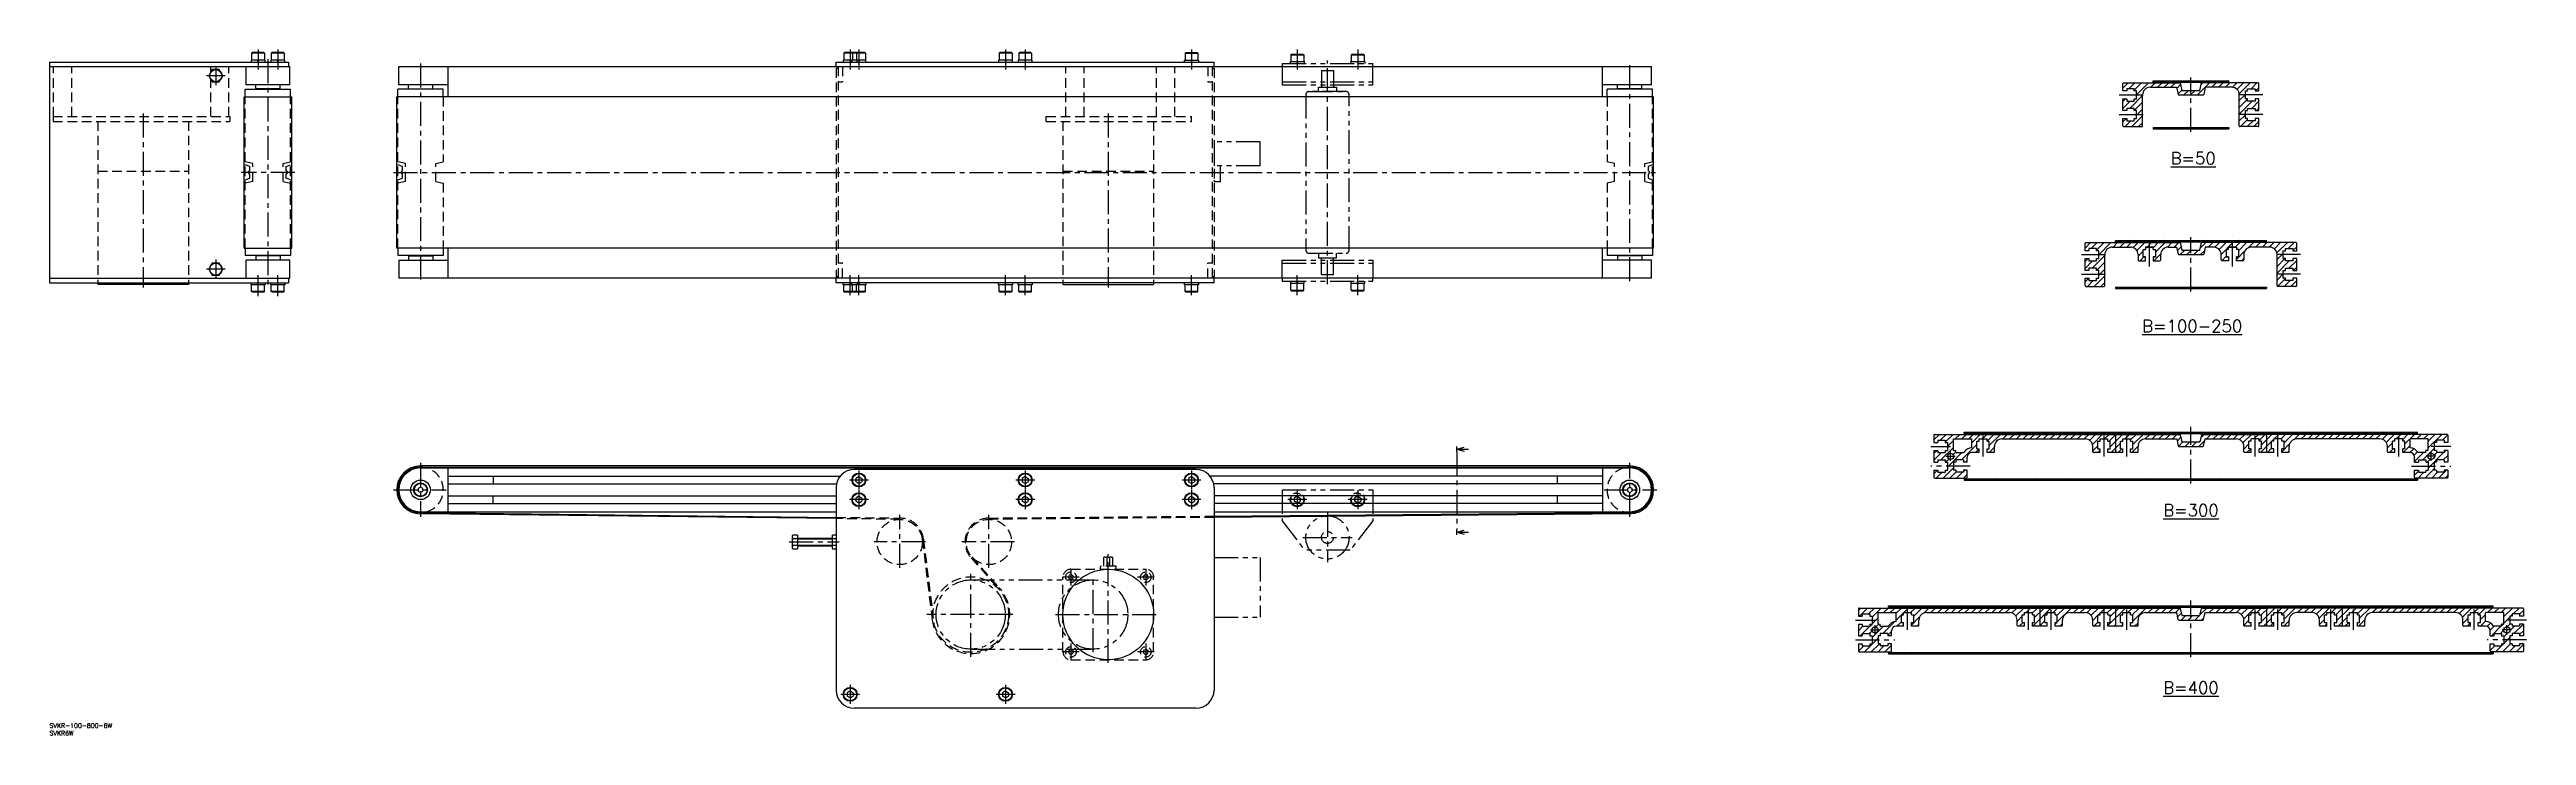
# Model space of a CAD drawing. Extents: x 0 to 1639, y -8 to 446.
import ezdxf

# ---------------------------------------------------------------- set-up
doc = ezdxf.new("R2010")
doc.units = 0
doc.header["$LTSCALE"] = 0.5
for name, pattern in [('CENTER', [50.8, 31.75, -6.35, 6.35, -6.35]), ('DASHED', [19.05, 12.7, -6.35]), ('PHANTOM', [63.5, 31.75, -6.35, 6.35, -6.35, 6.35, -6.35])]:
    doc.linetypes.add(name, pattern=pattern)
for name, color, linetype in [('MSM_CENTER', 1, 'CENTER'), ('MSM_CONTINUOUS', 7, 'CONTINUOUS'), ('MSM_DASHED', 4, 'DASHED'), ('MSM_IMAGINARY', 6, 'PHANTOM'), ('MSM_NARROW', 5, 'CONTINUOUS'), ('MSM_PART_NUMBER', 7, 'CONTINUOUS')]:
    doc.layers.add(name, color=color, linetype=linetype)
doc.styles.get("Standard").update_dxf_attribs({"font": 'txt.shx', "height": 3, "bigfont": 'bigfont.shx'})

# ---------------------------------------------------------------- blocks, each defined once
blk = doc.blocks.new('*U73')
at = {"layer": 'MSM_PART_NUMBER'}
blk.add_text('SVKR-100-800-6W', height=3, dxfattribs=at).set_placement((0, -3))
blk = doc.blocks.new('*U74')
at = {"layer": 'MSM_PART_NUMBER'}
blk.add_text('SVKR6W', height=3, dxfattribs=at).set_placement((0, -8))
blk = doc.blocks.new('*U1')
at = {"layer": 'MSM_PART_NUMBER'}
blk.add_text('%%UB=50', height=8, dxfattribs=at).set_placement((1314.8, 354.3))
blk = doc.blocks.new('*U2')
at = {"layer": 'MSM_PART_NUMBER'}
blk.add_text('%%UB=100-250', height=8, dxfattribs=at).set_placement((1296, 243.3))
blk = doc.blocks.new('*U3')
at = {"layer": 'MSM_PART_NUMBER'}
blk.add_text('%%UB=300', height=8, dxfattribs=at).set_placement((1309.9, 121.4))
blk = doc.blocks.new('*U4')
at = {"layer": 'MSM_PART_NUMBER'}
blk.add_text('%%UB=400', height=8, dxfattribs=at).set_placement((1309.9, 4))

msp = doc.modelspace()

# ---------------------------------------------------------------- linework, layer by layer
at = {"layer": 'MSM_CENTER'}
for p, q in [((138, 445.8), (138, 432.5)), ((151, 445.8), (151, 432.5)), ((529.7, 445.8), (529.7, 432.5)), ((535.5, 445.8), (535.5, 432.5)), ((632.5, 445.8), (632.5, 432.5)), ((645.5, 445.8), (645.5, 432.5)), ((755.5, 445.8), (755.5, 432.5)), ((825.5, 445.8), (825.5, 432.5)), ((865.5, 445.8), (865.5, 432.5)), ((116.2, 428.5), (103.8, 428.5)), ((110, 434.7), (110, 422.2)), ((144.5, 439.5), (144.5, 289.5)), ((245.5, 436.5), (245.5, 292.5)), ((845.5, 290.5), (845.5, 438.5)), ((1045.5, 292.5), (1045.5, 436.5)), ((1416.8, 391.4), (1416.8, 427.3)), ((1369.3, 415.8), (1387, 415.8)), ((1464.3, 415.8), (1446.6, 415.8)), ((62, 403.5), (62, 288.3)), ((700.5, 403.5), (700.5, 288.3)), ((1369.3, 402.8), (1387, 402.8)), ((1464.3, 402.8), (1446.6, 402.8)), ((162.3, 364.5), (126.7, 364.5)), ((227.6, 364.5), (1063.4, 364.5)), ((1389.3, 302.2), (1389.3, 317.6)), ((1416.8, 285.7), (1416.8, 321.6)), ((1444.3, 302.2), (1444.3, 317.6)), ((116.2, 300.5), (103.8, 300.5)), ((110, 306.8), (110, 294.3)), ((138, 282.6), (138, 296.5)), ((151, 282.6), (151, 296.5)), ((529.7, 283.2), (529.7, 296.5)), ((535.5, 283.2), (535.5, 296.5)), ((632.5, 283.2), (632.5, 296.5)), ((645.5, 283.2), (645.5, 296.5)), ((755.5, 283.2), (755.5, 296.5)), ((825.5, 283.2), (825.5, 296.5)), ((865.5, 283.2), (865.5, 296.5)), ((1344.3, 310.1), (1362, 310.1)), ((1344.3, 297.1), (1362, 297.1)), ((1489.3, 310.1), (1471.6, 310.1)), ((1489.3, 297.1), (1471.6, 297.1)), ((1244.8, 183.2), (1257.8, 183.2)), ((1279.3, 176.6), (1279.3, 190.2)), ((1359.3, 176.6), (1359.3, 190.2)), ((1374.3, 176.6), (1374.3, 190.2)), ((1416.8, 158.8), (1416.8, 196.2)), ((1459.3, 176.6), (1459.3, 190.2)), ((1474.3, 176.6), (1474.3, 190.2)), ((1554.3, 176.6), (1554.3, 190.2)), ((1588.8, 183.2), (1575.8, 183.2)), ((245.5, 172.4), (245.5, 136.6)), ((535.5, 167.2), (535.5, 154.7)), ((645.5, 167.2), (645.5, 154.7)), ((755.5, 167.2), (755.5, 154.7)), ((931, 179.8), (931, 128)), ((1045.5, 136.6), (1045.5, 172.4)), ((1270.8, 170.2), (1244.8, 170.2)), ((1254.7, 176.7), (1260.9, 176.7)), ((1257.8, 173.6), (1257.8, 179.8)), ((1562.8, 170.2), (1588.8, 170.2)), ((1578.9, 176.7), (1572.7, 176.7)), ((1575.8, 173.6), (1575.8, 179.8)), ((227.6, 154.5), (262.5, 154.5)), ((541.8, 161), (529.3, 161)), ((541.8, 148), (529.3, 148)), ((535.5, 154.2), (535.5, 141.7)), ((651.8, 161), (639.3, 161)), ((651.8, 148), (639.3, 148)), ((645.5, 154.2), (645.5, 141.7)), ((761.8, 161), (749.3, 161)), ((761.8, 148), (749.3, 148)), ((755.5, 154.2), (755.5, 141.7)), ((831.8, 148), (819.3, 148)), ((825.5, 154.2), (825.5, 141.7)), ((871.8, 148), (859.3, 148)), ((865.5, 154.2), (865.5, 141.7)), ((1028.5, 154.5), (1063.4, 154.5)), ((562.5, 103), (562.5, 137.9)), ((621.5, 103), (621.5, 137.9)), ((845.5, 139.3), (845.5, 106.7)), ((489.3, 120), (522.5, 120)), ((579.5, 120), (545.5, 120)), ((638.5, 120), (603.6, 120)), ((829.2, 123), (861.8, 123)), ((609.5, 44.1), (609.5, 99)), ((675.8, 102.2), (675.8, 91.2)), ((700.5, 40), (700.5, 112)), ((725.3, 102.2), (725.3, 91.2)), ((681.3, 96.7), (670.3, 96.7)), ((690.5, 47.1), (690.5, 96.9)), ((730.8, 96.7), (719.8, 96.7)), ((637.4, 72), (580.5, 72)), ((665.6, 72), (732.5, 72)), ((1194.8, 68.3), (1207.8, 68.3)), ((1229.3, 61.8), (1229.3, 75.3)), ((1309.3, 61.8), (1309.3, 75.3)), ((1324.3, 61.8), (1324.3, 75.3)), ((1359.3, 61.8), (1359.3, 75.3)), ((1374.3, 61.8), (1374.3, 75.3)), ((1416.8, 43.9), (1416.8, 81.3)), ((1459.3, 61.8), (1459.3, 75.3)), ((1474.3, 61.8), (1474.3, 75.3)), ((1509.3, 61.8), (1509.3, 75.3)), ((1524.3, 61.8), (1524.3, 75.3)), ((1604.3, 61.8), (1604.3, 75.3)), ((1638.8, 68.3), (1625.8, 68.3)), ((675.8, 52.8), (675.8, 41.8)), ((725.3, 52.8), (725.3, 41.8)), ((1194.8, 55.3), (1220.8, 55.3)), ((1204.7, 61.8), (1210.9, 61.8)), ((1207.8, 58.7), (1207.8, 64.9)), ((1638.8, 55.3), (1612.8, 55.3)), ((1628.9, 61.8), (1622.7, 61.8)), ((1625.8, 58.7), (1625.8, 64.9)), ((681.3, 47.3), (670.3, 47.3)), ((730.8, 47.3), (719.8, 47.3)), ((536, 19.2), (523.5, 19.2)), ((529.7, 25.5), (529.7, 13)), ((638.8, 19.2), (626.3, 19.2)), ((632.5, 25.5), (632.5, 13))]:
    msp.add_line(p, q, dxfattribs=at)
at = {"layer": 'MSM_CONTINUOUS'}
for p, q in [((134.2, 443.8), (133.7, 443.3)), ((142.2, 443.3), (133.7, 443.3)), ((133.7, 443.3), (133.7, 438.8)), ((141.7, 443.8), (134.2, 443.8)), ((142.2, 443.3), (141.7, 443.8)), ((142.2, 443.3), (142.2, 438.8)), ((147.2, 443.8), (146.7, 443.3)), ((155.2, 443.3), (146.7, 443.3)), ((146.7, 443.3), (146.7, 438.8)), ((154.7, 443.8), (147.2, 443.8)), ((155.2, 443.3), (154.7, 443.8)), ((155.2, 443.3), (155.2, 438.8)), ((526, 443.8), (525.5, 443.3)), ((539.8, 443.3), (525.5, 443.3)), ((525.5, 443.3), (525.5, 438.8)), ((539.3, 443.8), (526, 443.8)), ((531.8, 443.8), (531.3, 443.3)), ((531.3, 443.3), (531.3, 438.8)), ((539.8, 443.3), (539.3, 443.8)), ((539.8, 443.3), (539.8, 438.8)), ((628.8, 443.8), (628.3, 443.3)), ((636.8, 443.3), (628.3, 443.3)), ((628.3, 443.3), (628.3, 438.8)), ((636.3, 443.8), (628.8, 443.8)), ((636.8, 443.3), (636.3, 443.8)), ((636.8, 443.3), (636.8, 438.8)), ((641.8, 443.8), (641.3, 443.3)), ((649.8, 443.3), (641.3, 443.3)), ((641.3, 443.3), (641.3, 438.8)), ((649.3, 443.8), (641.8, 443.8)), ((649.8, 443.3), (649.3, 443.8)), ((649.8, 443.3), (649.8, 438.8)), ((751.3, 443.3), (751.8, 443.8)), ((751.3, 443.3), (759.8, 443.3)), ((751.3, 443.3), (751.3, 438.8)), ((751.8, 443.8), (759.3, 443.8)), ((759.3, 443.8), (759.8, 443.3)), ((759.8, 443.3), (759.8, 438.8)), ((0, 437.5), (0, 291.5)), ((0, 437.5), (158, 437.5)), ((0, 434.5), (159, 434.5)), ((107.7, 432.5), (105.4, 428.5)), ((105.4, 428.5), (107.7, 424.5)), ((112.3, 432.5), (107.7, 432.5)), ((114.6, 428.5), (112.3, 432.5)), ((112.3, 424.5), (114.6, 428.5)), ((130, 422.5), (130, 434.5)), ((142.6, 438.8), (133.4, 438.8)), ((133.4, 438.8), (133.4, 437.5)), ((137.7, 438.8), (138, 437.5)), ((138, 438.8), (138.3, 437.5)), ((142.6, 437.5), (142.6, 438.8)), ((155.6, 438.8), (146.4, 438.8)), ((146.4, 438.8), (146.4, 437.5)), ((150.7, 438.8), (151, 437.5)), ((151, 438.8), (151.3, 437.5)), ((155.6, 437.5), (155.6, 438.8)), ((158, 437.5), (158, 434.5)), ((159, 422.5), (159, 434.5)), ((231, 434.5), (1060, 434.5)), ((231, 422.5), (231, 434.5)), ((263.5, 434.5), (263.5, 414.5)), ((520.5, 437.5), (770.5, 437.5)), ((520.5, 434.5), (520.5, 437.5)), ((540.1, 438.8), (525.1, 438.8)), ((525.1, 438.8), (525.1, 437.5)), ((529.5, 438.8), (529.7, 437.5)), ((529.7, 438.8), (530, 437.5)), ((530.9, 438.8), (530.9, 437.5)), ((535.3, 438.8), (535.5, 437.5)), ((535.5, 438.8), (535.8, 437.5)), ((540.1, 437.5), (540.1, 438.8)), ((637.1, 438.8), (627.9, 438.8)), ((627.9, 438.8), (627.9, 437.5)), ((632.3, 438.8), (632.5, 437.5)), ((632.5, 438.8), (632.8, 437.5)), ((637.1, 437.5), (637.1, 438.8)), ((650.1, 438.8), (640.9, 438.8)), ((640.9, 438.8), (640.9, 437.5)), ((645.3, 438.8), (645.5, 437.5)), ((645.5, 438.8), (645.8, 437.5)), ((650.1, 437.5), (650.1, 438.8)), ((750.9, 438.8), (760.1, 438.8)), ((750.9, 437.5), (750.9, 438.8)), ((755.5, 438.8), (755.3, 437.5)), ((755.8, 438.8), (755.5, 437.5)), ((760.1, 438.8), (760.1, 437.5)), ((770.5, 434.5), (770.5, 437.5)), ((1027.5, 414.5), (1027.5, 434.5)), ((1060, 422.5), (1060, 434.5)), ((107.7, 424.5), (112.3, 424.5)), ((128.7, 414.5), (160.3, 414.5)), ((128.7, 314.5), (128.7, 414.5)), ((129.5, 419.5), (159.5, 419.5)), ((129.5, 414.5), (129.5, 419.5)), ((159, 422.5), (130, 422.5)), ((136.5, 419.7), (136.5, 422.5)), ((152.5, 419.7), (136.5, 419.7)), ((138.5, 419.5), (138.5, 419.7)), ((150.5, 419.5), (150.5, 419.7)), ((152.5, 419.7), (152.5, 422.5)), ((159.5, 414.5), (159.5, 419.5)), ((160.3, 314.5), (160.3, 414.5)), ((1061.3, 414.5), (229.7, 414.5)), ((229.7, 314.5), (229.7, 414.5)), ((260.5, 419.5), (230.5, 419.5)), ((230.5, 414.5), (230.5, 419.5)), ((263.5, 422.5), (231, 422.5)), ((237.5, 419.7), (237.5, 422.5)), ((237.5, 419.7), (253.5, 419.7)), ((239.5, 419.5), (239.5, 419.7)), ((251.5, 419.5), (251.5, 419.7)), ((253.5, 419.7), (253.5, 422.5)), ((260.5, 414.5), (260.5, 419.5)), ((1060, 422.5), (1027.5, 422.5)), ((1060.5, 419.5), (1030.5, 419.5)), ((1030.5, 414.5), (1030.5, 419.5)), ((1037.5, 419.7), (1037.5, 422.5)), ((1053.5, 419.7), (1037.5, 419.7)), ((1039.5, 419.5), (1039.5, 419.7)), ((1051.5, 419.5), (1051.5, 419.7)), ((1053.5, 419.7), (1053.5, 422.5)), ((1060.5, 414.5), (1060.5, 419.5)), ((1061.3, 314.5), (1061.3, 414.5)), ((1371.8, 418.4), (1371.8, 423.3)), ((1374.3, 418.4), (1371.8, 418.4)), ((1371.8, 413.2), (1374.3, 413.2)), ((1371.8, 405.4), (1371.8, 413.2)), ((1372.3, 423.8), (1409.7, 423.8)), ((1374.3, 419.9), (1374.3, 418.4)), ((1379.3, 419.9), (1374.3, 419.9)), ((1374.3, 413.2), (1374.3, 411.7)), ((1374.3, 411.7), (1379.3, 411.7)), ((1379.3, 418.4), (1379.3, 419.9)), ((1380.8, 418.4), (1379.3, 418.4)), ((1379.3, 413.2), (1380.8, 413.2)), ((1379.3, 411.7), (1379.3, 413.2)), ((1380.8, 413.2), (1380.8, 418.4)), ((1384.8, 395.3), (1384.8, 415.8)), ((1389.8, 420.8), (1407.3, 420.8)), ((1391.8, 424.3), (1391.8, 425.2)), ((1391.8, 425.2), (1441.8, 425.2)), ((1391.8, 424.3), (1441.8, 424.3)), ((1407.3, 420.8), (1408.3, 416.1)), ((1408.8, 415.8), (1424.8, 415.8)), ((1409.7, 423.8), (1410.8, 418.8)), ((1410.8, 418.8), (1422.6, 418.8)), ((1422.6, 418.8), (1423.7, 423.8)), ((1461.3, 423.8), (1423.7, 423.8)), ((1426.3, 420.8), (1425.3, 416.1)), ((1443.8, 420.8), (1426.3, 420.8)), ((1441.8, 424.3), (1441.8, 425.2)), ((1448.8, 395.3), (1448.8, 415.8)), ((1452.8, 413.2), (1452.8, 418.4)), ((1452.8, 418.4), (1454.3, 418.4)), ((1454.3, 413.2), (1452.8, 413.2)), ((1454.3, 418.4), (1454.3, 419.9)), ((1454.3, 419.9), (1459.3, 419.9)), ((1454.3, 411.7), (1454.3, 413.2)), ((1459.3, 411.7), (1454.3, 411.7)), ((1459.3, 419.9), (1459.3, 418.4)), ((1459.3, 418.4), (1461.8, 418.4)), ((1461.8, 413.2), (1459.3, 413.2)), ((1459.3, 413.2), (1459.3, 411.7)), ((1461.8, 418.4), (1461.8, 423.3)), ((1461.8, 405.4), (1461.8, 413.2)), ((1374.3, 405.4), (1371.8, 405.4)), ((1371.8, 400.2), (1374.3, 400.2)), ((1371.8, 395.3), (1371.8, 400.2)), ((1372.3, 394.8), (1384.3, 394.8)), ((1374.3, 406.9), (1374.3, 405.4)), ((1379.3, 406.9), (1374.3, 406.9)), ((1374.3, 400.2), (1374.3, 398.7)), ((1374.3, 398.7), (1379.3, 398.7)), ((1379.3, 405.4), (1379.3, 406.9)), ((1380.8, 405.4), (1379.3, 405.4)), ((1379.3, 400.2), (1380.8, 400.2)), ((1379.3, 398.7), (1379.3, 400.2)), ((1380.8, 400.2), (1380.8, 405.4)), ((1391.8, 394.3), (1391.8, 393.4)), ((1391.8, 394.3), (1441.8, 394.3)), ((1391.8, 393.4), (1441.8, 393.4)), ((1441.8, 394.3), (1441.8, 393.4)), ((1461.3, 394.8), (1449.3, 394.8)), ((1452.8, 400.2), (1452.8, 405.4)), ((1452.8, 405.4), (1454.3, 405.4)), ((1454.3, 400.2), (1452.8, 400.2)), ((1454.3, 405.4), (1454.3, 406.9)), ((1454.3, 406.9), (1459.3, 406.9)), ((1454.3, 398.7), (1454.3, 400.2)), ((1459.3, 398.7), (1454.3, 398.7)), ((1459.3, 406.9), (1459.3, 405.4)), ((1459.3, 405.4), (1461.8, 405.4)), ((1461.8, 400.2), (1459.3, 400.2)), ((1459.3, 400.2), (1459.3, 398.7)), ((1461.8, 395.3), (1461.8, 400.2)), ((128.7, 314.5), (160.3, 314.5)), ((129.5, 314.5), (129.5, 309.5)), ((159.5, 314.5), (159.5, 309.5)), ((1061.3, 314.5), (229.7, 314.5)), ((230.5, 314.5), (230.5, 309.5)), ((260.5, 314.5), (260.5, 309.5)), ((263.5, 314.5), (263.5, 294.5)), ((1027.5, 294.5), (1027.5, 314.5)), ((1030.5, 314.5), (1030.5, 309.5)), ((1060.5, 314.5), (1060.5, 309.5)), ((1346.8, 312.7), (1346.8, 317.6)), ((1349.3, 312.7), (1346.8, 312.7)), ((1347.3, 318.1), (1409.7, 318.1)), ((1349.3, 314.2), (1349.3, 312.7)), ((1354.3, 314.2), (1349.3, 314.2)), ((1354.3, 312.7), (1354.3, 314.2)), ((1355.8, 312.7), (1354.3, 312.7)), ((1355.8, 307.5), (1355.8, 312.7)), ((1364.8, 315.1), (1376.8, 315.1)), ((1366.8, 318.6), (1366.8, 319.5)), ((1366.8, 319.5), (1466.8, 319.5)), ((1366.8, 318.6), (1466.8, 318.6)), ((1385.2, 308.6), (1385.2, 313.6)), ((1385.2, 308.6), (1385.2, 313.6)), ((1385.2, 313.6), (1386.7, 313.6)), ((1386.7, 315.1), (1391.9, 315.1)), ((1391.9, 315.1), (1386.7, 315.1)), ((1386.7, 315.1), (1386.7, 313.6)), ((1389.3, 315.1), (1391.9, 315.1)), ((1391.9, 313.6), (1391.9, 315.1)), ((1391.9, 313.6), (1393.4, 313.6)), ((1393.4, 313.6), (1393.4, 308.6)), ((1393.4, 313.6), (1393.4, 308.6)), ((1401.8, 315.1), (1407.3, 315.1)), ((1407.3, 315.1), (1408.3, 310.5)), ((1409.7, 318.1), (1410.8, 313.1)), ((1410.8, 313.1), (1422.6, 313.1)), ((1422.6, 313.1), (1423.7, 318.1)), ((1486.3, 318.1), (1423.7, 318.1)), ((1426.3, 315.1), (1425.3, 310.5)), ((1431.8, 315.1), (1426.3, 315.1)), ((1440.2, 313.6), (1440.2, 308.6)), ((1440.2, 313.6), (1440.2, 308.6)), ((1441.7, 313.6), (1440.2, 313.6)), ((1441.7, 315.1), (1446.9, 315.1)), ((1446.9, 315.1), (1441.7, 315.1)), ((1441.7, 313.6), (1441.7, 315.1)), ((1444.3, 315.1), (1441.7, 315.1)), ((1446.9, 315.1), (1446.9, 313.6)), ((1448.4, 313.6), (1446.9, 313.6)), ((1448.4, 308.6), (1448.4, 313.6)), ((1448.4, 308.6), (1448.4, 313.6)), ((1468.8, 315.1), (1456.8, 315.1)), ((1466.8, 318.6), (1466.8, 319.5)), ((1477.8, 307.5), (1477.8, 312.7)), ((1477.8, 312.7), (1479.3, 312.7)), ((1479.3, 312.7), (1479.3, 314.2)), ((1479.3, 314.2), (1484.3, 314.2)), ((1484.3, 314.2), (1484.3, 312.7)), ((1484.3, 312.7), (1486.8, 312.7)), ((1486.8, 312.7), (1486.8, 317.6)), ((107.7, 304.5), (105.4, 300.5)), ((105.4, 300.5), (107.7, 296.5)), ((112.3, 304.5), (107.7, 304.5)), ((107.7, 296.5), (112.3, 296.5)), ((114.6, 300.5), (112.3, 304.5)), ((112.3, 296.5), (114.6, 300.5)), ((159.5, 309.5), (129.5, 309.5)), ((130, 294.5), (130, 306.5)), ((159, 306.5), (130, 306.5)), ((152.5, 309.3), (136.5, 309.3)), ((136.5, 309.3), (136.5, 306.5)), ((138.5, 309.5), (138.5, 309.3)), ((150.5, 309.5), (150.5, 309.3)), ((152.5, 309.3), (152.5, 306.5)), ((159, 294.5), (159, 306.5)), ((260.5, 309.5), (230.5, 309.5)), ((231, 306.5), (231, 294.5)), ((231, 306.5), (263.5, 306.5)), ((237.5, 309.3), (237.5, 306.5)), ((237.5, 309.3), (253.5, 309.3)), ((239.5, 309.5), (239.5, 309.3)), ((251.5, 309.5), (251.5, 309.3)), ((253.5, 309.3), (253.5, 306.5)), ((1060, 306.5), (1027.5, 306.5)), ((1060.5, 309.5), (1030.5, 309.5)), ((1053.5, 309.3), (1037.5, 309.3)), ((1037.5, 309.3), (1037.5, 306.5)), ((1039.5, 309.5), (1039.5, 309.3)), ((1051.5, 309.5), (1051.5, 309.3)), ((1053.5, 309.3), (1053.5, 306.5)), ((1060, 294.5), (1060, 306.5)), ((1346.8, 307.5), (1349.3, 307.5)), ((1346.8, 299.7), (1346.8, 307.5)), ((1349.3, 299.7), (1346.8, 299.7)), ((1349.3, 307.5), (1349.3, 306)), ((1349.3, 306), (1354.3, 306)), ((1349.3, 301.2), (1349.3, 299.7)), ((1354.3, 301.2), (1349.3, 301.2)), ((1354.3, 307.5), (1355.8, 307.5)), ((1354.3, 306), (1354.3, 307.5)), ((1354.3, 299.7), (1354.3, 301.2)), ((1355.8, 299.7), (1354.3, 299.7)), ((1355.8, 294.5), (1355.8, 299.7)), ((1359.8, 289.6), (1359.8, 310.1)), ((1381.8, 310.1), (1381.8, 306.6)), ((1382.3, 306.1), (1386.7, 306.1)), ((1383.3, 306.1), (1386.7, 306.1)), ((1386.7, 308.6), (1385.2, 308.6)), ((1385.2, 308.6), (1386.7, 308.6)), ((1386.7, 306.1), (1386.7, 308.6)), ((1393.4, 308.6), (1391.9, 308.6)), ((1391.9, 308.6), (1393.4, 308.6)), ((1391.9, 308.6), (1391.9, 306.1)), ((1391.9, 306.1), (1395.3, 306.1)), ((1391.9, 306.1), (1396.3, 306.1)), ((1396.8, 306.6), (1396.8, 310.1)), ((1408.8, 310.1), (1424.8, 310.1)), ((1436.8, 306.6), (1436.8, 310.1)), ((1441.7, 306.1), (1437.3, 306.1)), ((1441.7, 306.1), (1438.3, 306.1)), ((1441.7, 308.6), (1440.2, 308.6)), ((1440.2, 308.6), (1441.7, 308.6)), ((1441.7, 308.6), (1441.7, 306.1)), ((1448.4, 308.6), (1446.9, 308.6)), ((1446.9, 308.6), (1448.4, 308.6)), ((1446.9, 306.1), (1446.9, 308.6)), ((1450.3, 306.1), (1446.9, 306.1)), ((1451.3, 306.1), (1446.9, 306.1)), ((1451.8, 310.1), (1451.8, 306.6)), ((1473.8, 289.6), (1473.8, 310.1)), ((1479.3, 307.5), (1477.8, 307.5)), ((1477.8, 294.5), (1477.8, 299.7)), ((1477.8, 299.7), (1479.3, 299.7)), ((1479.3, 306), (1479.3, 307.5)), ((1484.3, 306), (1479.3, 306)), ((1479.3, 299.7), (1479.3, 301.2)), ((1479.3, 301.2), (1484.3, 301.2)), ((1486.8, 307.5), (1484.3, 307.5)), ((1484.3, 307.5), (1484.3, 306)), ((1484.3, 301.2), (1484.3, 299.7)), ((1484.3, 299.7), (1486.8, 299.7)), ((1486.8, 299.7), (1486.8, 307.5)), ((0, 294.5), (159, 294.5)), ((0, 291.5), (158, 291.5)), ((32, 291.5), (32, 290.3)), ((92, 290.3), (32, 290.3)), ((92, 291.5), (92, 290.3)), ((133.4, 290.2), (133.4, 291.5)), ((142.6, 290.2), (133.4, 290.2)), ((133.7, 285.7), (133.7, 290.2)), ((142.2, 285.7), (133.7, 285.7)), ((134.2, 285.2), (133.7, 285.7)), ((141.7, 285.2), (134.2, 285.2)), ((137.7, 290.2), (138, 291.5)), ((138, 290.2), (138.3, 291.5)), ((142.2, 285.7), (141.7, 285.2)), ((142.2, 285.7), (142.2, 290.2)), ((142.6, 291.5), (142.6, 290.2)), ((146.4, 290.2), (146.4, 291.5)), ((155.6, 290.2), (146.4, 290.2)), ((146.7, 285.7), (146.7, 290.2)), ((155.2, 285.7), (146.7, 285.7)), ((147.2, 285.2), (146.7, 285.7)), ((154.7, 285.2), (147.2, 285.2)), ((150.7, 290.2), (151, 291.5)), ((151, 290.2), (151.3, 291.5)), ((155.2, 285.7), (154.7, 285.2)), ((155.2, 285.7), (155.2, 290.2)), ((155.6, 291.5), (155.6, 290.2)), ((158, 294.5), (158, 291.5)), ((1060, 294.5), (231, 294.5)), ((520.5, 291.5), (520.5, 294.5)), ((770.5, 291.5), (520.5, 291.5)), ((525.1, 290.2), (525.1, 291.5)), ((540.1, 290.2), (525.1, 290.2)), ((525.5, 285.7), (525.5, 290.2)), ((539.8, 285.7), (525.5, 285.7)), ((526, 285.2), (525.5, 285.7)), ((539.3, 285.2), (526, 285.2)), ((529.5, 290.2), (529.7, 291.5)), ((529.7, 290.2), (530, 291.5)), ((530.9, 290.2), (530.9, 291.5)), ((531.3, 285.7), (531.3, 290.2)), ((531.8, 285.2), (531.3, 285.7)), ((535.3, 290.2), (535.5, 291.5)), ((535.5, 290.2), (535.8, 291.5)), ((539.8, 285.7), (539.3, 285.2)), ((539.8, 285.7), (539.8, 290.2)), ((540.1, 291.5), (540.1, 290.2)), ((627.9, 290.2), (627.9, 291.5)), ((637.1, 290.2), (627.9, 290.2)), ((628.3, 285.7), (628.3, 290.2)), ((636.8, 285.7), (628.3, 285.7)), ((628.8, 285.2), (628.3, 285.7)), ((636.3, 285.2), (628.8, 285.2)), ((632.3, 290.2), (632.5, 291.5)), ((632.5, 290.2), (632.8, 291.5)), ((636.8, 285.7), (636.3, 285.2)), ((636.8, 285.7), (636.8, 290.2)), ((637.1, 291.5), (637.1, 290.2)), ((640.9, 290.2), (640.9, 291.5)), ((650.1, 290.2), (640.9, 290.2)), ((641.3, 285.7), (641.3, 290.2)), ((649.8, 285.7), (641.3, 285.7)), ((641.8, 285.2), (641.3, 285.7)), ((649.3, 285.2), (641.8, 285.2)), ((645.3, 290.2), (645.5, 291.5)), ((645.5, 290.2), (645.8, 291.5)), ((649.8, 285.7), (649.3, 285.2)), ((649.8, 285.7), (649.8, 290.2)), ((650.1, 291.5), (650.1, 290.2)), ((670.5, 291.5), (670.5, 290.3)), ((670.5, 290.3), (730.5, 290.3)), ((730.5, 291.5), (730.5, 290.3)), ((750.9, 290.2), (750.9, 291.5)), ((760.1, 290.2), (750.9, 290.2)), ((751.3, 285.7), (751.3, 290.2)), ((759.8, 285.7), (751.3, 285.7)), ((751.8, 285.2), (751.3, 285.7)), ((759.3, 285.2), (751.8, 285.2)), ((755.3, 290.2), (755.5, 291.5)), ((755.5, 290.2), (755.8, 291.5)), ((759.8, 285.7), (759.3, 285.2)), ((759.8, 285.7), (759.8, 290.2)), ((760.1, 291.5), (760.1, 290.2)), ((770.5, 291.5), (770.5, 294.5)), ((1346.8, 289.6), (1346.8, 294.5)), ((1346.8, 294.5), (1349.3, 294.5)), ((1347.3, 289.1), (1359.3, 289.1)), ((1349.3, 294.5), (1349.3, 293)), ((1349.3, 293), (1354.3, 293)), ((1354.3, 294.5), (1355.8, 294.5)), ((1354.3, 293), (1354.3, 294.5)), ((1366.8, 288.6), (1366.8, 287.7)), ((1366.8, 288.6), (1466.8, 288.6)), ((1366.8, 287.7), (1466.8, 287.7)), ((1466.8, 288.6), (1466.8, 287.7)), ((1486.3, 289.1), (1474.3, 289.1)), ((1479.3, 294.5), (1477.8, 294.5)), ((1479.3, 293), (1479.3, 294.5)), ((1484.3, 293), (1479.3, 293)), ((1486.8, 294.5), (1484.3, 294.5)), ((1484.3, 294.5), (1484.3, 293)), ((1486.8, 289.6), (1486.8, 294.5)), ((1246.8, 190.7), (1246.8, 185.8)), ((1246.8, 185.8), (1249.3, 185.8)), ((1246.8, 180.6), (1249.3, 180.6)), ((1246.8, 180.6), (1246.8, 172.8)), ((1247.3, 191.2), (1366.3, 191.2)), ((1249.3, 187.3), (1249.3, 185.8)), ((1249.3, 187.3), (1254.3, 187.3)), ((1249.3, 180.6), (1249.3, 179.1)), ((1254.3, 187.3), (1254.3, 185.8)), ((1254.3, 185.8), (1255.8, 185.8)), ((1254.3, 180.6), (1254.3, 179.1)), ((1254.3, 180.6), (1255.8, 180.6)), ((1255.8, 185.8), (1255.8, 180.6)), ((1259.8, 188.2), (1271.8, 188.2)), ((1259.8, 180.6), (1259.8, 188.2)), ((1259.8, 180.6), (1261.3, 180.6)), ((1261.3, 179.1), (1261.3, 180.6)), ((1266.8, 191.7), (1266.8, 192.6)), ((1266.8, 192.6), (1566.8, 192.6)), ((1266.8, 191.7), (1566.8, 191.7)), ((1271.8, 182.2), (1271.8, 188.2)), ((1275.2, 186.7), (1276.7, 186.7)), ((1275.2, 181.7), (1275.2, 186.7)), ((1275.2, 181.7), (1276.7, 181.7)), ((1276.7, 188.2), (1281.9, 188.2)), ((1276.7, 186.7), (1276.7, 188.2)), ((1276.7, 179.2), (1276.7, 181.7)), ((1281.9, 186.7), (1281.9, 188.2)), ((1281.9, 186.7), (1283.4, 186.7)), ((1281.9, 179.2), (1281.9, 181.7)), ((1281.9, 181.7), (1283.4, 181.7)), ((1283.4, 181.7), (1283.4, 186.7)), ((1286.8, 179.7), (1286.8, 183.2)), ((1291.8, 188.2), (1346.8, 188.2)), ((1351.8, 179.7), (1351.8, 183.2)), ((1355.2, 186.7), (1356.7, 186.7)), ((1355.2, 181.7), (1355.2, 186.7)), ((1355.2, 181.7), (1356.7, 181.7)), ((1356.7, 188.2), (1361.9, 188.2)), ((1356.7, 186.7), (1356.7, 188.2)), ((1356.7, 179.2), (1356.7, 181.7)), ((1361.9, 186.7), (1361.9, 188.2)), ((1361.9, 186.7), (1363.4, 186.7)), ((1361.9, 179.2), (1361.9, 181.7)), ((1361.9, 181.7), (1363.4, 181.7)), ((1363.4, 181.7), (1363.4, 186.7)), ((1366.8, 190.7), (1366.8, 179.7)), ((1367.3, 191.2), (1409.4, 191.2)), ((1370.2, 186.7), (1371.7, 186.7)), ((1370.2, 181.7), (1370.2, 186.7)), ((1370.2, 181.7), (1371.7, 181.7)), ((1371.7, 188.2), (1376.9, 188.2)), ((1371.7, 186.7), (1371.7, 188.2)), ((1371.7, 179.2), (1371.7, 181.7)), ((1376.9, 186.7), (1376.9, 188.2)), ((1376.9, 186.7), (1378.4, 186.7)), ((1376.9, 179.2), (1376.9, 181.7)), ((1376.9, 181.7), (1378.4, 181.7)), ((1378.4, 181.7), (1378.4, 186.7)), ((1381.8, 179.7), (1381.8, 183.2)), ((1386.8, 188.2), (1407.4, 188.2)), ((1407.4, 188.2), (1408.4, 183.6)), ((1408.9, 183.2), (1424.7, 183.2)), ((1410.9, 186.2), (1409.9, 190.8)), ((1410.9, 186.2), (1422.7, 186.2)), ((1423.7, 190.8), (1422.7, 186.2)), ((1423.7, 190.8), (1423.8, 191.2)), ((1424.2, 191.2), (1466.3, 191.2)), ((1425.2, 183.6), (1426.2, 188.2)), ((1426.2, 188.2), (1446.8, 188.2)), ((1451.8, 179.7), (1451.8, 183.2)), ((1455.2, 181.7), (1455.2, 186.7)), ((1456.7, 186.7), (1455.2, 186.7)), ((1456.7, 181.7), (1455.2, 181.7)), ((1461.9, 188.2), (1456.7, 188.2)), ((1456.7, 186.7), (1456.7, 188.2)), ((1456.7, 179.2), (1456.7, 181.7)), ((1461.9, 186.7), (1461.9, 188.2)), ((1463.4, 186.7), (1461.9, 186.7)), ((1461.9, 179.2), (1461.9, 181.7)), ((1463.4, 181.7), (1461.9, 181.7)), ((1463.4, 181.7), (1463.4, 186.7)), ((1466.8, 190.7), (1466.8, 179.7)), ((1586.3, 191.2), (1467.3, 191.2)), ((1470.2, 181.7), (1470.2, 186.7)), ((1471.7, 186.7), (1470.2, 186.7)), ((1471.7, 181.7), (1470.2, 181.7)), ((1476.9, 188.2), (1471.7, 188.2)), ((1471.7, 186.7), (1471.7, 188.2)), ((1471.7, 179.2), (1471.7, 181.7)), ((1476.9, 186.7), (1476.9, 188.2)), ((1478.4, 186.7), (1476.9, 186.7)), ((1476.9, 179.2), (1476.9, 181.7)), ((1478.4, 181.7), (1476.9, 181.7)), ((1478.4, 181.7), (1478.4, 186.7)), ((1481.8, 179.7), (1481.8, 183.2)), ((1541.8, 188.2), (1486.8, 188.2)), ((1546.8, 179.7), (1546.8, 183.2)), ((1550.2, 181.7), (1550.2, 186.7)), ((1551.7, 186.7), (1550.2, 186.7)), ((1551.7, 181.7), (1550.2, 181.7)), ((1556.9, 188.2), (1551.7, 188.2)), ((1551.7, 186.7), (1551.7, 188.2)), ((1551.7, 179.2), (1551.7, 181.7)), ((1556.9, 186.7), (1556.9, 188.2)), ((1558.4, 186.7), (1556.9, 186.7)), ((1556.9, 179.2), (1556.9, 181.7)), ((1558.4, 181.7), (1556.9, 181.7)), ((1558.4, 181.7), (1558.4, 186.7)), ((1573.8, 188.2), (1561.8, 188.2)), ((1561.8, 182.2), (1561.8, 188.2)), ((1566.8, 191.7), (1566.8, 192.6)), ((1573.8, 180.6), (1572.3, 180.6)), ((1572.3, 179.1), (1572.3, 180.6)), ((1573.8, 180.6), (1573.8, 188.2)), ((1577.8, 185.8), (1577.8, 180.6)), ((1579.3, 185.8), (1577.8, 185.8)), ((1579.3, 180.6), (1577.8, 180.6)), ((1579.3, 187.3), (1579.3, 185.8)), ((1584.3, 187.3), (1579.3, 187.3)), ((1579.3, 180.6), (1579.3, 179.1)), ((1584.3, 187.3), (1584.3, 185.8)), ((1586.8, 185.8), (1584.3, 185.8)), ((1586.8, 180.6), (1584.3, 180.6)), ((1584.3, 180.6), (1584.3, 179.1)), ((1586.8, 190.7), (1586.8, 185.8)), ((1586.8, 180.6), (1586.8, 172.8)), ((1045.5, 170.3), (245.5, 170.3)), ((245.5, 169.5), (1045.5, 169.5)), ((245.5, 169), (1045.5, 169)), ((263.5, 169), (263.5, 140)), ((758.5, 168), (532.5, 168)), ((1027.5, 169), (1027.5, 140)), ((1246.8, 172.8), (1249.3, 172.8)), ((1246.8, 167.6), (1249.3, 167.6)), ((1246.8, 167.6), (1246.8, 162.7)), ((1249.3, 179.1), (1254.3, 179.1)), ((1249.3, 174.3), (1249.3, 172.8)), ((1249.3, 174.3), (1254.3, 174.3)), ((1249.3, 167.6), (1249.3, 166.1)), ((1249.3, 166.1), (1254.3, 166.1)), ((1254.3, 174.3), (1254.3, 172.8)), ((1254.3, 172.8), (1255.8, 172.8)), ((1254.3, 167.6), (1254.3, 166.1)), ((1254.3, 167.6), (1255.8, 167.6)), ((1255.8, 172.8), (1255.8, 167.6)), ((1259.8, 172.8), (1259.8, 167.6)), ((1261.3, 172.8), (1259.8, 172.8)), ((1261.3, 167.6), (1259.8, 167.6)), ((1261.3, 179.1), (1266.5, 179.1)), ((1261.3, 174.3), (1261.3, 172.8)), ((1266.3, 174.3), (1261.3, 174.3)), ((1261.3, 167.6), (1261.3, 166.1)), ((1266.3, 166.1), (1261.3, 166.1)), ((1266.3, 174.3), (1266.3, 172.8)), ((1268.8, 172.8), (1266.3, 172.8)), ((1268.8, 167.6), (1266.3, 167.6)), ((1266.3, 167.6), (1266.3, 166.1)), ((1268.8, 172.8), (1268.8, 176.2)), ((1268.8, 162.7), (1268.8, 167.6)), ((1276.7, 179.2), (1271.8, 179.2)), ((1286.3, 179.2), (1281.9, 179.2)), ((1356.7, 179.2), (1352.3, 179.2)), ((1366.3, 179.2), (1361.9, 179.2)), ((1371.7, 179.2), (1367.3, 179.2)), ((1381.3, 179.2), (1376.9, 179.2)), ((1456.7, 179.2), (1452.3, 179.2)), ((1466.3, 179.2), (1461.9, 179.2)), ((1471.7, 179.2), (1467.3, 179.2)), ((1481.3, 179.2), (1476.9, 179.2)), ((1551.7, 179.2), (1547.3, 179.2)), ((1561.8, 179.2), (1556.9, 179.2)), ((1564.8, 172.8), (1564.8, 176.2)), ((1564.8, 172.8), (1567.3, 172.8)), ((1564.8, 162.7), (1564.8, 167.6)), ((1564.8, 167.6), (1567.3, 167.6)), ((1572.3, 179.1), (1567.1, 179.1)), ((1567.3, 174.3), (1567.3, 172.8)), ((1567.3, 174.3), (1572.3, 174.3)), ((1567.3, 167.6), (1567.3, 166.1)), ((1567.3, 166.1), (1572.3, 166.1)), ((1572.3, 174.3), (1572.3, 172.8)), ((1572.3, 172.8), (1573.8, 172.8)), ((1572.3, 167.6), (1572.3, 166.1)), ((1572.3, 167.6), (1573.8, 167.6)), ((1573.8, 172.8), (1573.8, 167.6)), ((1577.8, 172.8), (1577.8, 167.6)), ((1579.3, 172.8), (1577.8, 172.8)), ((1579.3, 167.6), (1577.8, 167.6)), ((1584.3, 179.1), (1579.3, 179.1)), ((1579.3, 174.3), (1579.3, 172.8)), ((1584.3, 174.3), (1579.3, 174.3)), ((1579.3, 167.6), (1579.3, 166.1)), ((1584.3, 166.1), (1579.3, 166.1)), ((1584.3, 174.3), (1584.3, 172.8)), ((1586.8, 172.8), (1584.3, 172.8)), ((1586.8, 167.6), (1584.3, 167.6)), ((1584.3, 167.6), (1584.3, 166.1)), ((1586.8, 167.6), (1586.8, 162.7)), ((245.5, 156.2), (244, 155.4)), ((244, 155.4), (244, 153.6)), ((244, 153.6), (245.5, 152.8)), ((247, 155.4), (245.5, 156.2)), ((245.5, 152.8), (247, 153.6)), ((247, 153.6), (247, 155.4)), ((263.5, 163.6), (523.3, 163.6)), ((263.5, 158.4), (520.8, 158.4)), ((263.5, 150.6), (520.5, 150.6)), ((293.5, 163.6), (293.5, 158.4)), ((293.5, 145.4), (293.5, 150.6)), ((520.5, 156), (520.5, 22)), ((535.5, 163.3), (533.5, 162.1)), ((533.5, 162.1), (533.5, 159.9)), ((535.5, 158.7), (533.5, 159.9)), ((535.5, 150.3), (533.5, 149.1)), ((533.5, 149.1), (533.5, 146.9)), ((535.5, 163.3), (537.5, 162.1)), ((535.5, 158.7), (537.5, 159.9)), ((535.5, 150.3), (537.5, 149.1)), ((537.5, 162.1), (537.5, 159.9)), ((537.5, 149.1), (537.5, 146.9)), ((645.5, 163.3), (643.5, 162.1)), ((643.5, 162.1), (643.5, 159.9)), ((645.5, 158.7), (643.5, 159.9)), ((645.5, 150.3), (643.5, 149.1)), ((643.5, 149.1), (643.5, 146.9)), ((645.5, 163.3), (647.5, 162.1)), ((645.5, 158.7), (647.5, 159.9)), ((645.5, 150.3), (647.5, 149.1)), ((647.5, 162.1), (647.5, 159.9)), ((647.5, 149.1), (647.5, 146.9)), ((755.5, 163.3), (753.5, 162.1)), ((753.5, 162.1), (753.5, 159.9)), ((755.5, 158.7), (753.5, 159.9)), ((755.5, 150.3), (753.5, 149.1)), ((753.5, 149.1), (753.5, 146.9)), ((755.5, 163.3), (757.5, 162.1)), ((755.5, 158.7), (757.5, 159.9)), ((755.5, 150.3), (757.5, 149.1)), ((757.5, 162.1), (757.5, 159.9)), ((757.5, 149.1), (757.5, 146.9)), ((1027.5, 163.6), (767.8, 163.6)), ((1027.5, 158.4), (770.3, 158.4)), ((770.5, 156), (770.5, 22)), ((1027.5, 150.6), (770.5, 150.6)), ((997.5, 163.6), (997.5, 158.4)), ((997.5, 150.6), (997.5, 145.4)), ((1045.5, 156.2), (1044, 155.4)), ((1044, 155.4), (1044, 153.6)), ((1044, 153.6), (1045.5, 152.8)), ((1047, 155.4), (1045.5, 156.2)), ((1045.5, 152.8), (1047, 153.6)), ((1047, 153.6), (1047, 155.4)), ((1247.3, 162.2), (1268.3, 162.2)), ((1266.8, 161.7), (1266.8, 160.8)), ((1266.8, 161.7), (1566.8, 161.7)), ((1266.8, 160.8), (1566.8, 160.8)), ((1586.3, 162.2), (1565.3, 162.2)), ((1566.8, 161.7), (1566.8, 160.8)), ((245.4, 139.5), (520.5, 136.3)), ((520.5, 135.5), (245.4, 138.7)), ((245.5, 140), (520.5, 140)), ((263.5, 145.4), (520.5, 145.4)), ((535.5, 145.7), (533.5, 146.9)), ((535.5, 145.7), (537.5, 146.9)), ((645.5, 145.7), (643.5, 146.9)), ((645.5, 145.7), (647.5, 146.9)), ((755.5, 145.7), (753.5, 146.9)), ((755.5, 145.7), (757.5, 146.9)), ((1027.5, 145.4), (770.5, 145.4)), ((770.5, 140), (1045.5, 140)), ((770.5, 137.1), (1045.7, 139.5)), ((1045.7, 138.7), (770.5, 136.3)), ((491.3, 124), (491.7, 124.6)), ((491.3, 124), (491.3, 116)), ((491.3, 116), (491.7, 115.4)), ((494.8, 124.6), (491.7, 124.6)), ((491.7, 122.3), (494.8, 122.3)), ((494.8, 117.7), (491.7, 117.7)), ((491.7, 115.4), (494.8, 115.4)), ((494.8, 124.6), (494.8, 115.4)), ((494.8, 122.5), (517.7, 122.5)), ((494.8, 117.5), (517.7, 117.5)), ((517.7, 124), (518.1, 124.6)), ((517.7, 124), (517.7, 116)), ((517.7, 116), (518.1, 115.4)), ((520.5, 124.6), (518.1, 124.6)), ((518.1, 122.3), (520.5, 122.3)), ((520.5, 117.7), (518.1, 117.7)), ((518.1, 115.4), (520.5, 115.4)), ((1196.8, 75.8), (1196.8, 70.9)), ((1196.8, 70.9), (1199.3, 70.9)), ((1196.8, 65.7), (1199.3, 65.7)), ((1196.8, 65.7), (1196.8, 57.9)), ((1197.3, 76.3), (1316.3, 76.3)), ((1199.3, 72.4), (1199.3, 70.9)), ((1199.3, 72.4), (1204.3, 72.4)), ((1199.3, 65.7), (1199.3, 64.2)), ((1204.3, 72.4), (1204.3, 70.9)), ((1204.3, 70.9), (1205.8, 70.9)), ((1204.3, 65.7), (1204.3, 64.2)), ((1204.3, 65.7), (1205.8, 65.7)), ((1205.8, 70.9), (1205.8, 65.7)), ((1209.8, 73.3), (1221.8, 73.3)), ((1209.8, 65.7), (1209.8, 73.3)), ((1209.8, 65.7), (1211.3, 65.7)), ((1211.3, 64.2), (1211.3, 65.7)), ((1216.8, 77.7), (1616.8, 77.7)), ((1216.8, 76.8), (1216.8, 77.7)), ((1216.8, 76.8), (1616.8, 76.8)), ((1221.8, 67.3), (1221.8, 73.3)), ((1225.2, 71.8), (1226.7, 71.8)), ((1225.2, 66.8), (1225.2, 71.8)), ((1225.2, 66.8), (1226.7, 66.8)), ((1226.7, 73.3), (1231.9, 73.3)), ((1226.7, 71.8), (1226.7, 73.3)), ((1226.7, 64.3), (1226.7, 66.8)), ((1231.9, 71.8), (1231.9, 73.3)), ((1231.9, 71.8), (1233.4, 71.8)), ((1231.9, 64.3), (1231.9, 66.8)), ((1231.9, 66.8), (1233.4, 66.8)), ((1233.4, 66.8), (1233.4, 71.8)), ((1236.8, 64.8), (1236.8, 68.3)), ((1241.8, 73.3), (1296.8, 73.3)), ((1301.8, 64.8), (1301.8, 68.3)), ((1305.2, 71.8), (1306.7, 71.8)), ((1305.2, 66.8), (1305.2, 71.8)), ((1305.2, 66.8), (1306.7, 66.8)), ((1306.7, 73.3), (1311.9, 73.3)), ((1306.7, 71.8), (1306.7, 73.3)), ((1306.7, 64.3), (1306.7, 66.8)), ((1311.9, 71.8), (1311.9, 73.3)), ((1311.9, 71.8), (1313.4, 71.8)), ((1311.9, 64.3), (1311.9, 66.8)), ((1311.9, 66.8), (1313.4, 66.8)), ((1313.4, 66.8), (1313.4, 71.8)), ((1316.8, 75.8), (1316.8, 64.8)), ((1317.3, 76.3), (1366.3, 76.3)), ((1320.2, 71.8), (1321.7, 71.8)), ((1320.2, 66.8), (1320.2, 71.8)), ((1320.2, 66.8), (1321.7, 66.8)), ((1321.7, 73.3), (1326.9, 73.3)), ((1321.7, 71.8), (1321.7, 73.3)), ((1321.7, 64.3), (1321.7, 66.8)), ((1326.9, 71.8), (1326.9, 73.3)), ((1326.9, 71.8), (1328.4, 71.8)), ((1326.9, 64.3), (1326.9, 66.8)), ((1326.9, 66.8), (1328.4, 66.8)), ((1328.4, 66.8), (1328.4, 71.8)), ((1331.8, 64.8), (1331.8, 68.3)), ((1336.8, 73.3), (1346.8, 73.3)), ((1351.8, 64.8), (1351.8, 68.3)), ((1355.2, 71.8), (1356.7, 71.8)), ((1355.2, 66.8), (1355.2, 71.8)), ((1355.2, 66.8), (1356.7, 66.8)), ((1356.7, 73.3), (1361.9, 73.3)), ((1356.7, 71.8), (1356.7, 73.3)), ((1356.7, 64.3), (1356.7, 66.8)), ((1361.9, 71.8), (1361.9, 73.3)), ((1361.9, 71.8), (1363.4, 71.8)), ((1361.9, 64.3), (1361.9, 66.8)), ((1361.9, 66.8), (1363.4, 66.8)), ((1363.4, 66.8), (1363.4, 71.8)), ((1366.8, 75.8), (1366.8, 64.8)), ((1367.3, 76.3), (1409.4, 76.3)), ((1370.2, 71.8), (1371.7, 71.8)), ((1370.2, 66.8), (1370.2, 71.8)), ((1370.2, 66.8), (1371.7, 66.8)), ((1371.7, 73.3), (1376.9, 73.3)), ((1371.7, 71.8), (1371.7, 73.3)), ((1371.7, 64.3), (1371.7, 66.8)), ((1376.9, 71.8), (1376.9, 73.3)), ((1376.9, 71.8), (1378.4, 71.8)), ((1376.9, 64.3), (1376.9, 66.8)), ((1376.9, 66.8), (1378.4, 66.8)), ((1378.4, 66.8), (1378.4, 71.8)), ((1381.8, 64.8), (1381.8, 68.3)), ((1386.8, 73.3), (1407.4, 73.3)), ((1408.4, 68.7), (1407.4, 73.3)), ((1408.9, 68.3), (1424.7, 68.3)), ((1410.9, 71.3), (1409.9, 76)), ((1410.9, 71.3), (1422.7, 71.3)), ((1422.7, 71.3), (1423.7, 76)), ((1424.2, 76.3), (1466.3, 76.3)), ((1425.2, 68.7), (1426.2, 73.3)), ((1426.2, 73.3), (1446.8, 73.3)), ((1451.8, 64.8), (1451.8, 68.3)), ((1455.2, 71.8), (1456.7, 71.8)), ((1455.2, 66.8), (1455.2, 71.8)), ((1455.2, 66.8), (1456.7, 66.8)), ((1456.7, 73.3), (1461.9, 73.3)), ((1456.7, 71.8), (1456.7, 73.3)), ((1456.7, 64.3), (1456.7, 66.8)), ((1461.9, 71.8), (1461.9, 73.3)), ((1461.9, 71.8), (1463.4, 71.8)), ((1461.9, 64.3), (1461.9, 66.8)), ((1461.9, 66.8), (1463.4, 66.8)), ((1463.4, 66.8), (1463.4, 71.8)), ((1466.8, 75.8), (1466.8, 64.8)), ((1516.3, 76.3), (1467.3, 76.3)), ((1470.2, 71.8), (1471.7, 71.8)), ((1470.2, 66.8), (1470.2, 71.8)), ((1470.2, 66.8), (1471.7, 66.8)), ((1471.7, 73.3), (1476.9, 73.3)), ((1471.7, 71.8), (1471.7, 73.3)), ((1471.7, 64.3), (1471.7, 66.8)), ((1476.9, 71.8), (1476.9, 73.3)), ((1476.9, 71.8), (1478.4, 71.8)), ((1476.9, 64.3), (1476.9, 66.8)), ((1476.9, 66.8), (1478.4, 66.8)), ((1478.4, 66.8), (1478.4, 71.8)), ((1481.8, 64.8), (1481.8, 68.3)), ((1496.8, 73.3), (1486.8, 73.3)), ((1501.8, 64.8), (1501.8, 68.3)), ((1505.2, 71.8), (1506.7, 71.8)), ((1505.2, 66.8), (1505.2, 71.8)), ((1505.2, 66.8), (1506.7, 66.8)), ((1506.7, 73.3), (1511.9, 73.3)), ((1506.7, 71.8), (1506.7, 73.3)), ((1506.7, 64.3), (1506.7, 66.8)), ((1511.9, 71.8), (1511.9, 73.3)), ((1511.9, 71.8), (1513.4, 71.8)), ((1511.9, 64.3), (1511.9, 66.8)), ((1511.9, 66.8), (1513.4, 66.8)), ((1513.4, 66.8), (1513.4, 71.8)), ((1516.8, 75.8), (1516.8, 64.8)), ((1636.3, 76.3), (1517.3, 76.3)), ((1520.2, 71.8), (1521.7, 71.8)), ((1520.2, 66.8), (1520.2, 71.8)), ((1520.2, 66.8), (1521.7, 66.8)), ((1521.7, 73.3), (1526.9, 73.3)), ((1521.7, 71.8), (1521.7, 73.3)), ((1521.7, 64.3), (1521.7, 66.8)), ((1526.9, 71.8), (1526.9, 73.3)), ((1526.9, 71.8), (1528.4, 71.8)), ((1526.9, 64.3), (1526.9, 66.8)), ((1526.9, 66.8), (1528.4, 66.8)), ((1528.4, 66.8), (1528.4, 71.8)), ((1531.8, 64.8), (1531.8, 68.3)), ((1591.8, 73.3), (1536.8, 73.3)), ((1596.8, 64.8), (1596.8, 68.3)), ((1600.2, 71.8), (1601.7, 71.8)), ((1600.2, 66.8), (1600.2, 71.8)), ((1600.2, 66.8), (1601.7, 66.8)), ((1601.7, 73.3), (1606.9, 73.3)), ((1601.7, 71.8), (1601.7, 73.3)), ((1601.7, 64.3), (1601.7, 66.8)), ((1606.9, 71.8), (1606.9, 73.3)), ((1606.9, 71.8), (1608.4, 71.8)), ((1606.9, 64.3), (1606.9, 66.8)), ((1606.9, 66.8), (1608.4, 66.8)), ((1608.4, 66.8), (1608.4, 71.8)), ((1623.8, 73.3), (1611.8, 73.3)), ((1611.8, 67.3), (1611.8, 73.3)), ((1616.8, 76.8), (1616.8, 77.7)), ((1623.8, 65.7), (1622.3, 65.7)), ((1622.3, 64.2), (1622.3, 65.7)), ((1623.8, 65.7), (1623.8, 73.3)), ((1627.8, 70.9), (1627.8, 65.7)), ((1629.3, 70.9), (1627.8, 70.9)), ((1629.3, 65.7), (1627.8, 65.7)), ((1629.3, 72.4), (1629.3, 70.9)), ((1634.3, 72.4), (1629.3, 72.4)), ((1629.3, 65.7), (1629.3, 64.2)), ((1634.3, 72.4), (1634.3, 70.9)), ((1636.8, 70.9), (1634.3, 70.9)), ((1636.8, 65.7), (1634.3, 65.7)), ((1634.3, 65.7), (1634.3, 64.2)), ((1636.8, 75.8), (1636.8, 70.9)), ((1636.8, 65.7), (1636.8, 57.9)), ((1196.8, 57.9), (1199.3, 57.9)), ((1196.8, 52.7), (1199.3, 52.7)), ((1196.8, 52.7), (1196.8, 47.8)), ((1199.3, 64.2), (1204.3, 64.2)), ((1199.3, 59.4), (1199.3, 57.9)), ((1199.3, 59.4), (1204.3, 59.4)), ((1199.3, 52.7), (1199.3, 51.2)), ((1199.3, 51.2), (1204.3, 51.2)), ((1204.3, 59.4), (1204.3, 57.9)), ((1204.3, 57.9), (1205.8, 57.9)), ((1204.3, 52.7), (1204.3, 51.2)), ((1204.3, 52.7), (1205.8, 52.7)), ((1205.8, 57.9), (1205.8, 52.7)), ((1209.8, 57.9), (1209.8, 52.7)), ((1211.3, 57.9), (1209.8, 57.9)), ((1211.3, 52.7), (1209.8, 52.7)), ((1211.3, 64.2), (1216.5, 64.2)), ((1211.3, 59.4), (1211.3, 57.9)), ((1216.3, 59.4), (1211.3, 59.4)), ((1211.3, 52.7), (1211.3, 51.2)), ((1216.3, 51.2), (1211.3, 51.2)), ((1216.3, 59.4), (1216.3, 57.9)), ((1218.8, 57.9), (1216.3, 57.9)), ((1218.8, 52.7), (1216.3, 52.7)), ((1216.3, 52.7), (1216.3, 51.2)), ((1218.8, 57.9), (1218.8, 61.3)), ((1218.8, 47.8), (1218.8, 52.7)), ((1226.7, 64.3), (1221.8, 64.3)), ((1236.3, 64.3), (1231.9, 64.3)), ((1306.7, 64.3), (1302.3, 64.3)), ((1316.3, 64.3), (1311.9, 64.3)), ((1321.7, 64.3), (1317.3, 64.3)), ((1331.3, 64.3), (1326.9, 64.3)), ((1356.7, 64.3), (1352.3, 64.3)), ((1366.3, 64.3), (1361.9, 64.3)), ((1371.7, 64.3), (1367.3, 64.3)), ((1381.3, 64.3), (1376.9, 64.3)), ((1456.7, 64.3), (1452.3, 64.3)), ((1466.3, 64.3), (1461.9, 64.3)), ((1471.7, 64.3), (1467.3, 64.3)), ((1481.3, 64.3), (1476.9, 64.3)), ((1506.7, 64.3), (1502.3, 64.3)), ((1516.3, 64.3), (1511.9, 64.3)), ((1521.7, 64.3), (1517.3, 64.3)), ((1531.3, 64.3), (1526.9, 64.3)), ((1601.7, 64.3), (1597.3, 64.3)), ((1611.8, 64.3), (1606.9, 64.3)), ((1614.8, 57.9), (1614.8, 61.3)), ((1614.8, 57.9), (1617.3, 57.9)), ((1614.8, 47.8), (1614.8, 52.7)), ((1614.8, 52.7), (1617.3, 52.7)), ((1622.3, 64.2), (1617.1, 64.2)), ((1617.3, 59.4), (1617.3, 57.9)), ((1617.3, 59.4), (1622.3, 59.4)), ((1617.3, 52.7), (1617.3, 51.2)), ((1617.3, 51.2), (1622.3, 51.2)), ((1622.3, 59.4), (1622.3, 57.9)), ((1622.3, 57.9), (1623.8, 57.9)), ((1622.3, 52.7), (1622.3, 51.2)), ((1622.3, 52.7), (1623.8, 52.7)), ((1623.8, 57.9), (1623.8, 52.7)), ((1627.8, 57.9), (1627.8, 52.7)), ((1629.3, 57.9), (1627.8, 57.9)), ((1629.3, 52.7), (1627.8, 52.7)), ((1634.3, 64.2), (1629.3, 64.2)), ((1629.3, 59.4), (1629.3, 57.9)), ((1634.3, 59.4), (1629.3, 59.4)), ((1629.3, 52.7), (1629.3, 51.2)), ((1634.3, 51.2), (1629.3, 51.2)), ((1634.3, 59.4), (1634.3, 57.9)), ((1636.8, 57.9), (1634.3, 57.9)), ((1636.8, 52.7), (1634.3, 52.7)), ((1634.3, 52.7), (1634.3, 51.2)), ((1636.8, 52.7), (1636.8, 47.8)), ((1197.3, 47.3), (1218.3, 47.3)), ((1216.8, 46.8), (1616.8, 46.8)), ((1216.8, 46.8), (1216.8, 45.9)), ((1216.8, 45.9), (1616.8, 45.9)), ((1636.3, 47.3), (1615.3, 47.3)), ((1616.8, 46.8), (1616.8, 45.9)), ((529.7, 21.5), (527.7, 20.3)), ((527.7, 20.3), (527.7, 18.1)), ((529.7, 16.9), (527.7, 18.1)), ((529.7, 21.5), (531.7, 20.3)), ((529.7, 16.9), (531.7, 18.1)), ((531.7, 20.3), (531.7, 18.1)), ((632.5, 21.5), (630.5, 20.3)), ((630.5, 20.3), (630.5, 18.1)), ((632.5, 16.9), (630.5, 18.1)), ((632.5, 21.5), (634.5, 20.3)), ((632.5, 16.9), (634.5, 18.1)), ((634.5, 20.3), (634.5, 18.1)), ((758.5, 10), (532.5, 10))]:
    msp.add_line(p, q, dxfattribs=at)
for centre, radius in [((110, 428.5), 4), ((110, 300.5), 4), ((535.5, 161), 4.6), ((535.5, 161), 4.25), ((645.5, 161), 4.6), ((645.5, 161), 4.25), ((755.5, 161), 4.6), ((755.5, 161), 4.25), ((1257.8, 176.7), 2.1), ((1575.8, 176.7), 2.1), ((245.5, 154.5), 6.5), ((245.5, 154.5), 4.6), ((245.5, 154.5), 4.25), ((535.5, 148), 4.6), ((535.5, 148), 4.25), ((645.5, 148), 4.6), ((645.5, 148), 4.25), ((755.5, 148), 4.6), ((755.5, 148), 4.25), ((1045.5, 154.5), 6.5), ((1045.5, 154.5), 4.6), ((1045.5, 154.5), 4.25), ((700.5, 72), 30), ((1207.8, 61.8), 2.1), ((1625.8, 61.8), 2.1), ((529.7, 19.2), 4.6), ((529.7, 19.2), 4.25), ((632.5, 19.2), 4.6), ((632.5, 19.2), 4.25)]:
    msp.add_circle(centre, radius, dxfattribs=at)
for centre, radius, start, end in [((1372.3, 423.3), 0.5, 90, 180), ((1389.8, 415.8), 5, 90, 180), ((1408.8, 416.3), 0.5, 192.4074, 270), ((1424.8, 416.3), 0.5, 270, 347.6793), ((1443.8, 415.8), 5, 0, 90), ((1461.3, 423.3), 0.5, 0, 90), ((1372.3, 395.3), 0.5, 180, 270), ((1384.3, 395.3), 0.5, 270, 0), ((1449.3, 395.3), 0.5, 180, 270), ((1461.3, 395.3), 0.5, 270, 0), ((1461.3, 395.3), 0.5, 270, 0), ((1347.3, 317.6), 0.5, 90, 180), ((1364.8, 310.1), 5, 90, 180), ((1376.8, 310.1), 5, 0, 90), ((1401.8, 310.1), 5, 90, 180), ((1431.8, 310.1), 5, 0, 90), ((1456.8, 310.1), 5, 90, 180), ((1468.8, 310.1), 5, 0, 90), ((1486.3, 317.6), 0.5, 0, 90), ((1382.3, 306.6), 0.5, 180, 270), ((1396.3, 306.6), 0.5, 270, 0), ((1408.8, 310.6), 0.5, 192.4074, 270), ((1424.8, 310.6), 0.5, 270, 347.6793), ((1437.3, 306.6), 0.5, 180, 270), ((1451.3, 306.6), 0.5, 270, 0), ((1347.3, 289.6), 0.5, 180, 270), ((1359.3, 289.6), 0.5, 270, 0), ((1474.3, 289.6), 0.5, 180, 270), ((1486.3, 289.6), 0.5, 270, 0), ((1486.3, 289.6), 0.5, 270, 0), ((1247.3, 190.7), 0.5, 90, 180), ((1271.8, 176.2), 6, 90, 151.0967), ((1291.8, 183.2), 5, 90, 180), ((1346.8, 183.2), 5, 0, 90), ((1366.3, 190.7), 0.5, 0, 90), ((1367.3, 190.7), 0.5, 90, 180), ((1386.8, 183.2), 5, 90, 180), ((1408.9, 183.7), 0.5, 192.4074, 270), ((1409.4, 190.7), 0.5, 12.4074, 90), ((1424.2, 190.7), 0.5, 90, 167.5926), ((1424.7, 183.7), 0.5, 270, 347.5926), ((1446.8, 183.2), 5, 0, 90), ((1466.3, 190.7), 0.5, 0, 90), ((1467.3, 190.7), 0.5, 90, 180), ((1486.8, 183.2), 5, 90, 180), ((1541.8, 183.2), 5, 0, 90), ((1561.8, 176.2), 6, 28.9033, 90), ((1586.3, 190.7), 0.5, 0, 90), ((245.5, 154.5), 15.8, 90, 269.3317), ((245.5, 154.5), 15, 75.1649, 284.8351), ((245.5, 154.5), 14.5, 90, 270), ((532.5, 156), 12, 90, 180), ((758.5, 156), 12, 0, 90), ((1045.5, 154.5), 15, 255.1649, 104.8351), ((1045.5, 154.5), 15.8, 270.4998, 90), ((1045.5, 154.5), 14.5, 270, 90), ((1271.8, 176.2), 3, 90, 180), ((1286.3, 179.7), 0.5, 270, 0), ((1352.3, 179.7), 0.5, 180, 270), ((1366.3, 179.7), 0.5, 270, 0), ((1367.3, 179.7), 0.5, 180, 270), ((1381.3, 179.7), 0.5, 270, 0), ((1452.3, 179.7), 0.5, 180, 270), ((1466.3, 179.7), 0.5, 270, 0), ((1467.3, 179.7), 0.5, 180, 270), ((1481.3, 179.7), 0.5, 270, 0), ((1547.3, 179.7), 0.5, 180, 270), ((1561.8, 176.2), 3, 0, 90), ((1247.3, 162.7), 0.5, 180, 270), ((1268.3, 162.7), 0.5, 270, 0), ((1565.3, 162.7), 0.5, 180, 270), ((1586.3, 162.7), 0.5, 270, 0), ((493.4, 123.5), 2.04, 154.3842, 214.3842), ((499, 120), 7.64, 162.412, 197.588), ((493.4, 116.5), 2.04, 145.6158, 205.6158), ((519.8, 123.5), 2.04, 154.3842, 214.3842), ((525.4, 120), 7.64, 162.412, 197.588), ((519.8, 116.5), 2.04, 145.6158, 205.6158), ((1197.3, 75.8), 0.5, 90, 180), ((1221.8, 61.3), 6, 90, 151.0967), ((1241.8, 68.3), 5, 90, 180), ((1296.8, 68.3), 5, 0, 90), ((1316.3, 75.8), 0.5, 360, 90), ((1317.3, 75.8), 0.5, 90, 180), ((1336.8, 68.3), 5, 90, 180), ((1346.8, 68.3), 5, 0, 90), ((1366.3, 75.8), 0.5, 0, 90), ((1367.3, 75.8), 0.5, 90, 180), ((1386.8, 68.3), 5, 90, 180), ((1408.9, 68.8), 0.5, 192.4074, 270), ((1409.4, 75.8), 0.5, 12.4074, 90), ((1424.2, 75.8), 0.5, 90, 167.5926), ((1424.7, 68.8), 0.5, 270, 347.5926), ((1446.8, 68.3), 5, 0, 90), ((1466.3, 75.8), 0.5, 0, 90), ((1467.3, 75.8), 0.5, 90, 180), ((1486.8, 68.3), 5, 90, 180), ((1496.8, 68.3), 5, 0, 90), ((1516.3, 75.8), 0.5, 0, 90), ((1517.3, 75.8), 0.5, 90, 180), ((1536.8, 68.3), 5, 90, 180), ((1591.8, 68.3), 5, 0, 90), ((1611.8, 61.3), 6, 28.9033, 90), ((1636.3, 75.8), 0.5, 0, 90), ((1221.8, 61.3), 3, 90, 180), ((1236.3, 64.8), 0.5, 270, 0), ((1302.3, 64.8), 0.5, 180, 270), ((1316.3, 64.8), 0.5, 270, 0), ((1317.3, 64.8), 0.5, 180, 270), ((1331.3, 64.8), 0.5, 270, 0), ((1352.3, 64.8), 0.5, 180, 270), ((1366.3, 64.8), 0.5, 270, 0), ((1367.3, 64.8), 0.5, 180, 270), ((1381.3, 64.8), 0.5, 270, 0), ((1452.3, 64.8), 0.5, 180, 270), ((1466.3, 64.8), 0.5, 270, 0), ((1467.3, 64.8), 0.5, 180, 270), ((1481.3, 64.8), 0.5, 270, 0), ((1502.3, 64.8), 0.5, 180, 270), ((1516.3, 64.8), 0.5, 270, 0), ((1517.3, 64.8), 0.5, 180, 270), ((1531.3, 64.8), 0.5, 270, 0), ((1597.3, 64.8), 0.5, 180, 270), ((1611.8, 61.3), 3, 0, 90), ((1197.3, 47.8), 0.5, 180, 270), ((1218.3, 47.8), 0.5, 270, 0), ((1615.3, 47.8), 0.5, 180, 270), ((1636.3, 47.8), 0.5, 270, 0), ((532.5, 22), 12, 180, 270), ((758.5, 22), 12, 270, 0)]:
    msp.add_arc(centre, radius, start, end, dxfattribs=at)
at = {"layer": 'MSM_DASHED'}
for p, q in [((534, 443.3), (533.5, 443.8)), ((534, 443.3), (534, 438.8)), ((2.7, 401.5), (2.7, 434.5)), ((14.7, 401.5), (14.7, 434.5)), ((106.7, 401.5), (106.7, 434.5)), ((118.7, 401.5), (118.7, 434.5)), ((520.5, 433.5), (520.5, 295.5)), ((520.5, 433.5), (521.7, 433.5)), ((521.7, 434.5), (521.7, 294.5)), ((524.7, 434.5), (524.7, 424.5)), ((534.3, 437.5), (534.3, 438.8)), ((672.5, 401.5), (672.5, 434.5)), ((684.5, 401.5), (684.5, 434.5)), ((732.5, 401.5), (732.5, 434.5)), ((744.5, 401.5), (744.5, 434.5)), ((766.3, 434.5), (766.3, 424.5)), ((769.3, 434.5), (769.3, 294.5)), ((769.3, 433.5), (770.5, 433.5)), ((770.5, 433.5), (770.5, 295.5)), ((129.5, 314.5), (129.5, 414.5)), ((159.5, 314.5), (159.5, 414.5)), ((230.5, 314.5), (230.5, 414.5)), ((260.5, 414.5), (260.5, 371.5)), ((521.7, 424.5), (524.7, 424.5)), ((766.3, 424.5), (769.3, 424.5)), ((1030.5, 414.5), (1030.5, 371.5)), ((1060.5, 314.5), (1060.5, 414.5)), ((2.3, 401.5), (2.3, 398.3)), ((2.3, 401.5), (119.3, 401.5)), ((2.3, 398.3), (119.3, 398.3)), ((32, 398.3), (32, 291.5)), ((92, 398.3), (92, 291.5)), ((119.3, 401.5), (119.3, 398.3)), ((659.5, 401.5), (755.5, 401.5)), ((659.5, 398.3), (659.5, 401.5)), ((659.5, 398.3), (755.5, 398.3)), ((670.5, 398.3), (670.5, 291.5)), ((730.5, 398.3), (730.5, 291.5)), ((755.5, 398.3), (755.5, 401.5)), ((32, 365.3), (92, 365.3)), ((134.5, 370.4), (129.5, 371.5)), ((132.5, 368.4), (129.5, 369.5)), ((129.5, 359.5), (132.5, 360.6)), ((132.5, 365.5), (132.5, 368.4)), ((132.5, 360.6), (132.5, 363.5)), ((134.5, 358.6), (134.5, 370.4)), ((154.5, 370.4), (159.5, 371.5)), ((154.5, 358.6), (154.5, 370.4)), ((156.5, 368.4), (159.5, 369.5)), ((156.5, 365.5), (156.5, 368.4)), ((156.5, 360.6), (156.5, 363.5)), ((159.5, 359.5), (156.5, 360.6)), ((235.5, 370.4), (230.5, 371.5)), ((233.6, 368.4), (230.5, 369.5)), ((230.5, 359.5), (233.6, 360.6)), ((233.6, 365.5), (233.6, 368.4)), ((233.6, 360.6), (233.6, 363.5)), ((235.5, 358.6), (235.5, 370.4)), ((255.5, 370.4), (260.5, 371.5)), ((255.5, 358.6), (255.5, 370.4)), ((670.5, 365.3), (730.5, 365.3)), ((1035.5, 370.4), (1030.5, 371.5)), ((1035.5, 358.6), (1035.5, 370.4)), ((1055.5, 370.4), (1060.5, 371.5)), ((1055.5, 358.6), (1055.5, 370.4)), ((1060.6, 369.5), (1057.6, 368.4)), ((1057.6, 368.4), (1057.6, 365.5)), ((1057.6, 363.5), (1057.6, 360.6)), ((1057.6, 360.6), (1060.6, 359.5)), ((134.5, 358.6), (129.5, 357.5)), ((154.5, 358.6), (159.5, 357.5)), ((235.5, 358.6), (230.5, 357.5)), ((255.5, 358.6), (260.5, 357.5)), ((260.5, 357.5), (260.5, 314.5)), ((1035.5, 358.6), (1030.5, 357.5)), ((1030.5, 357.5), (1030.5, 314.5)), ((1055.5, 358.6), (1060.5, 357.5)), ((521.7, 295.5), (520.5, 295.5)), ((524.7, 304.5), (521.7, 304.5)), ((524.7, 294.5), (524.7, 304.5)), ((769.3, 304.5), (766.3, 304.5)), ((766.3, 294.5), (766.3, 304.5)), ((770.5, 295.5), (769.3, 295.5)), ((534, 285.7), (533.5, 285.2)), ((534, 285.7), (534, 290.2)), ((534.3, 291.5), (534.3, 290.2)), ((520.5, 136.3), (562.7, 135.8)), ((562.7, 135), (520.5, 135.5)), ((621.4, 135.8), (770.5, 137.1)), ((770.5, 136.3), (621.4, 135)), ((577.4, 121.8), (583.9, 69.4)), ((578.2, 121.9), (584.7, 69.5)), ((609.8, 109.5), (627.6, 89.3)), ((610.2, 110.1), (628.2, 89.8)), ((676.2, 98.4), (674.6, 98)), ((675.8, 102), (725.3, 102)), ((677.5, 97.2), (676.2, 98.4)), ((695.3, 102), (695.3, 103.5)), ((705.3, 104), (695.8, 104)), ((697.5, 104), (697.5, 110)), ((699.5, 110), (699.5, 104)), ((701.5, 104), (701.5, 110)), ((703.5, 104), (703.5, 110)), ((705.8, 102), (705.8, 103.5)), ((724.8, 98.4), (723.6, 97.2)), ((726.5, 98), (724.8, 98.4)), ((670.5, 47.3), (670.5, 96.7)), ((674.6, 98), (674.1, 96.3)), ((674.1, 96.3), (675.3, 95.1)), ((675.3, 95.1), (677, 95.5)), ((677, 95.5), (677.5, 97.2)), ((723.6, 97.2), (724.1, 95.5)), ((724.1, 95.5), (725.7, 95.1)), ((725.7, 95.1), (727, 96.3)), ((727, 96.3), (726.5, 98)), ((730.5, 47.3), (730.5, 96.7)), ((675.3, 48.9), (674.1, 47.7)), ((674.1, 47.7), (674.6, 46)), ((674.6, 46), (676.2, 45.6)), ((677, 48.5), (675.3, 48.9)), ((675.8, 42), (725.3, 42)), ((676.2, 45.6), (677.5, 46.8)), ((677.5, 46.8), (677, 48.5)), ((724.1, 48.5), (723.6, 46.8)), ((723.6, 46.8), (724.8, 45.6)), ((725.7, 48.9), (724.1, 48.5)), ((724.8, 45.6), (726.5, 46)), ((727, 47.7), (725.7, 48.9)), ((726.5, 46), (727, 47.7))]:
    msp.add_line(p, q, dxfattribs=at)
for centre, radius in [((562.5, 120), 15), ((621.5, 120), 15), ((675.8, 96.7), 3.5), ((725.3, 96.7), 3.5), ((609.5, 72), 25), ((675.8, 47.3), 3.5), ((725.3, 47.3), 3.5)]:
    msp.add_circle(centre, radius, dxfattribs=at)
for centre, radius, start, end in [((132.5, 364.5), 1, 90, 270), ((156.5, 364.5), 1, 270, 90), ((233.6, 364.5), 1, 90, 270), ((1057.6, 364.5), 1, 270, 90), ((245.5, 154.5), 15, 284.8351, 75.1649), ((1045.5, 154.5), 15, 104.8351, 255.1649), ((562.5, 120), 15.8, 7.0057, 89.3317), ((621.5, 120), 15.8, 90.4998, 221.8466), ((675.8, 96.7), 5.25, 90, 180), ((695.8, 103.5), 0.5, 90, 180), ((705.3, 103.5), 0.5, 0, 90), ((725.3, 96.7), 5.25, 0, 90), ((609.5, 72), 25.8, 185.836, 43.7407), ((675.8, 47.3), 5.25, 180, 270), ((725.3, 47.3), 5.25, 270, 360)]:
    msp.add_arc(centre, radius, start, end, dxfattribs=at)
at = {"layer": 'MSM_IMAGINARY'}
for p, q in [((821.3, 442.3), (821.8, 442.8)), ((821.8, 442.8), (829.3, 442.8)), ((829.3, 442.8), (829.8, 442.3)), ((861.3, 442.3), (861.8, 442.8)), ((861.8, 442.8), (869.3, 442.8)), ((869.3, 442.8), (869.8, 442.3)), ((815.5, 436.5), (875.5, 436.5)), ((815.5, 436.5), (815.5, 422.5)), ((821, 437.8), (830.2, 437.8)), ((821, 436.5), (821, 437.8)), ((821.3, 442.3), (829.8, 442.3)), ((821.3, 442.3), (821.3, 437.8)), ((825.6, 437.8), (825.3, 436.5)), ((825.8, 437.8), (825.6, 436.5)), ((829.8, 442.3), (829.8, 437.8)), ((830.2, 437.8), (830.2, 436.5)), ((841.6, 432), (849.5, 432)), ((841.6, 432), (841.6, 421)), ((849.5, 432), (849.5, 421)), ((861, 436.5), (861, 437.8)), ((861, 437.8), (870.2, 437.8)), ((861.3, 442.3), (861.3, 437.8)), ((861.3, 442.3), (869.8, 442.3)), ((865.6, 437.8), (865.3, 436.5)), ((865.8, 437.8), (865.6, 436.5)), ((869.8, 442.3), (869.8, 437.8)), ((870.2, 437.8), (870.2, 436.5)), ((875.5, 422.5), (875.5, 436.5)), ((815.5, 424.5), (875.5, 424.5)), ((815.5, 422.5), (875.5, 422.5)), ((831.2, 416), (831.2, 313)), ((833.2, 418), (857.8, 418)), ((857.8, 418), (833.2, 418)), ((839.5, 418), (839.5, 421)), ((839.5, 418), (839.5, 421)), ((839.5, 421), (851.5, 421)), ((851.5, 421), (851.5, 418)), ((851.5, 421), (851.5, 418)), ((859.8, 313), (859.8, 416)), ((770.5, 384.8), (770.5, 358.3)), ((801, 384.8), (770.5, 384.8)), ((801, 368.8), (801, 384.8)), ((801, 368.8), (770.5, 368.8)), ((774.5, 368.8), (774.5, 358.3)), ((774.5, 358.3), (770.5, 358.3)), ((815.5, 306.5), (875.5, 306.5)), ((815.5, 294.5), (815.5, 306.5)), ((815.5, 304.5), (875.5, 304.5)), ((833.2, 311), (857.8, 311)), ((839.5, 311), (839.5, 308)), ((839.5, 308), (851.5, 308)), ((841.6, 297), (841.6, 308)), ((841.6, 297), (849.5, 297)), ((849.5, 297), (849.5, 308)), ((851.5, 308), (851.5, 311)), ((875.5, 306.5), (875.5, 294.5)), ((815.5, 294.5), (815.5, 292.5)), ((815.5, 292.5), (875.5, 292.5)), ((821, 292.5), (821, 291.2)), ((821, 291.2), (830.2, 291.2)), ((821.3, 286.7), (821.3, 291.2)), ((821.3, 286.7), (829.8, 286.7)), ((821.3, 286.7), (821.8, 286.2)), ((821.8, 286.2), (829.3, 286.2)), ((825.6, 291.2), (825.3, 292.5)), ((825.8, 291.2), (825.6, 292.5)), ((829.3, 286.2), (829.8, 286.7)), ((829.8, 286.7), (829.8, 291.2)), ((830.2, 291.2), (830.2, 292.5)), ((861, 292.5), (861, 291.2)), ((861, 291.2), (870.2, 291.2)), ((861.3, 286.7), (861.3, 291.2)), ((861.3, 286.7), (861.8, 286.2)), ((861.3, 286.7), (869.8, 286.7)), ((861.8, 286.2), (869.3, 286.2)), ((865.6, 291.2), (865.3, 292.5)), ((865.8, 291.2), (865.6, 292.5)), ((869.3, 286.2), (869.8, 286.7)), ((869.8, 286.7), (869.8, 291.2)), ((870.2, 291.2), (870.2, 292.5)), ((875.5, 292.5), (875.5, 294.5)), ((815.5, 154.5), (815.5, 134)), ((815.5, 154.5), (875.5, 154.5)), ((825.5, 150.3), (823.5, 149.1)), ((823.5, 149.1), (823.5, 146.9)), ((825.5, 150.3), (827.5, 149.1)), ((827.5, 149.1), (827.5, 146.9)), ((865.5, 150.3), (863.5, 149.1)), ((863.5, 149.1), (863.5, 146.9)), ((865.5, 150.3), (867.5, 149.1)), ((867.5, 149.1), (867.5, 146.9)), ((875.5, 154.5), (875.5, 134)), ((815.5, 134), (830.5, 114.5)), ((825.5, 145.7), (823.5, 146.9)), ((825.5, 145.7), (827.5, 146.9)), ((875.5, 134), (860.5, 114.5)), ((865.5, 145.7), (863.5, 146.9)), ((865.5, 145.7), (867.5, 146.9)), ((770.5, 109.8), (801, 109.8)), ((801, 109.8), (801, 70.3)), ((860.5, 114.5), (830.5, 114.5)), ((609.4, 94.9), (690.5, 94.9)), ((770.5, 70.3), (801, 70.3)), ((609.7, 49.1), (690.5, 49.1))]:
    msp.add_line(p, q, dxfattribs=at)
for centre, radius in [((825.5, 148), 4.6), ((825.5, 148), 4.25), ((865.5, 148), 4.6), ((865.5, 148), 4.25), ((845.5, 123), 14.3), ((845.5, 123), 3.93), ((609.5, 72), 22.9), ((690.5, 72), 22.9)]:
    msp.add_circle(centre, radius, dxfattribs=at)
for centre, start, end in [((833.2, 416), 90, 180), ((833.2, 416), 90, 180), ((857.8, 416), 0, 90), ((857.8, 416), 0, 90), ((833.2, 313), 180, 270), ((857.8, 313), 270, 0)]:
    msp.add_arc(centre, 2, start, end, dxfattribs=at)
at = {"layer": 'MSM_NARROW'}
for p, q in [((1371.8, 420.3), (1375.2, 423.8)), ((1371.8, 411.4), (1373.6, 413.2)), ((1371.8, 406.9), (1376.6, 411.7)), ((1375.8, 419.9), (1379.7, 423.8)), ((1376.3, 406.9), (1384.8, 415.4)), ((1379.3, 418.9), (1384.2, 423.8)), ((1379.3, 405.4), (1384.8, 410.9)), ((1380.8, 415.9), (1388.7, 423.8)), ((1390.2, 420.8), (1393.2, 423.8)), ((1393.2, 424.3), (1392.3, 425.2)), ((1394.7, 420.8), (1397.7, 423.8)), ((1397.7, 424.3), (1396.8, 425.2)), ((1399.2, 420.8), (1402.2, 423.8)), ((1402.2, 424.3), (1401.3, 425.2)), ((1403.6, 420.8), (1406.6, 423.8)), ((1406.7, 424.3), (1405.8, 425.2)), ((1407.5, 420.1), (1410, 422.6)), ((1408.3, 416.4), (1410.8, 418.9)), ((1411.2, 424.3), (1410.3, 425.2)), ((1412.1, 415.8), (1415.1, 418.8)), ((1415.6, 424.3), (1414.7, 425.2)), ((1416.6, 415.8), (1419.6, 418.8)), ((1420.1, 424.3), (1419.2, 425.2)), ((1421.1, 415.8), (1429.1, 423.8)), ((1423.5, 422.6), (1424.6, 423.8)), ((1424.6, 424.3), (1423.7, 425.2)), ((1429.1, 424.3), (1428.2, 425.2)), ((1430.6, 420.8), (1433.6, 423.8)), ((1433.6, 424.3), (1432.7, 425.2)), ((1435.1, 420.8), (1438.1, 423.8)), ((1438.1, 424.3), (1437.2, 425.2)), ((1439.6, 420.8), (1442.6, 423.8)), ((1441.8, 425), (1441.7, 425.2)), ((1444, 420.7), (1447.1, 423.8)), ((1447.2, 419.4), (1451.5, 423.8)), ((1448.7, 416.5), (1456, 423.8)), ((1448.8, 412), (1452.8, 416)), ((1448.8, 407.5), (1454.3, 413)), ((1448.8, 403), (1457.4, 411.7)), ((1456.6, 419.9), (1460.5, 423.8)), ((1457.1, 406.9), (1461.8, 411.6)), ((1459.6, 418.4), (1461.8, 420.5)), ((1371.8, 397.9), (1374.1, 400.2)), ((1373.2, 394.8), (1377.1, 398.7)), ((1377.6, 394.8), (1384.8, 401.9)), ((1380.8, 402.4), (1384.8, 406.4)), ((1382.1, 394.8), (1384.8, 397.4)), ((1392.7, 393.4), (1391.8, 394.2)), ((1397.2, 393.4), (1396.3, 394.3)), ((1401.6, 393.4), (1400.7, 394.3)), ((1406.1, 393.4), (1405.2, 394.3)), ((1410.6, 393.4), (1409.7, 394.3)), ((1415.1, 393.4), (1414.2, 394.3)), ((1419.6, 393.4), (1418.7, 394.3)), ((1424.1, 393.4), (1423.2, 394.3)), ((1428.6, 393.4), (1427.7, 394.3)), ((1433.1, 393.4), (1432.2, 394.3)), ((1437.6, 393.4), (1436.7, 394.3)), ((1441.8, 393.6), (1441.2, 394.3)), ((1448.8, 398.6), (1452.8, 402.6)), ((1449.5, 394.8), (1454.3, 399.6)), ((1454, 394.8), (1457.9, 398.7)), ((1458.5, 394.8), (1461.8, 398.1)), ((1459.3, 400.1), (1459.4, 400.2)), ((1460.1, 405.4), (1461.8, 407.1)), ((1346.8, 314.5), (1350.3, 318.1)), ((1350.9, 314.2), (1354.8, 318.1)), ((1354.3, 313), (1359.3, 318.1)), ((1355.8, 310), (1363.8, 318.1)), ((1365.3, 315.1), (1368.3, 318.1)), ((1368.7, 318.6), (1367.8, 319.5)), ((1369.8, 315.1), (1372.8, 318.1)), ((1373.2, 318.6), (1372.3, 319.5)), ((1374.3, 315.1), (1377.3, 318.1)), ((1377.6, 318.6), (1376.7, 319.5)), ((1378.5, 314.8), (1381.8, 318.1)), ((1381, 312.8), (1386.3, 318.1)), ((1382.1, 318.6), (1381.2, 319.5)), ((1381.8, 309.1), (1385.2, 312.5)), ((1386.6, 318.6), (1385.7, 319.5)), ((1386.3, 313.6), (1386.7, 314)), ((1387.8, 315.1), (1390.8, 318.1)), ((1391.1, 318.6), (1390.2, 319.5)), ((1391.9, 314.7), (1395.2, 318.1)), ((1393.4, 311.7), (1399.7, 318.1)), ((1395.6, 318.6), (1394.7, 319.5)), ((1400.1, 318.6), (1399.2, 319.5)), ((1401.2, 315), (1404.2, 318.1)), ((1404.6, 318.6), (1403.7, 319.5)), ((1405.7, 315.1), (1408.7, 318.1)), ((1407.8, 312.7), (1410.4, 315.2)), ((1409.1, 318.6), (1408.2, 319.5)), ((1409.7, 310.1), (1412.7, 313.1)), ((1413.6, 318.6), (1412.7, 319.5)), ((1414.2, 310.1), (1417.2, 313.1)), ((1418.1, 318.6), (1417.2, 319.5)), ((1418.7, 310.1), (1421.7, 313.1)), ((1422.5, 318.6), (1421.6, 319.5)), ((1422.9, 314.3), (1426.7, 318.1)), ((1423.2, 310.1), (1425.7, 312.6)), ((1427, 318.6), (1426.1, 319.5)), ((1428.2, 315.1), (1431.2, 318.1)), ((1431.5, 318.6), (1430.6, 319.5)), ((1432.6, 315), (1435.7, 318.1)), ((1436, 318.6), (1435.1, 319.5)), ((1435.5, 313.4), (1440.2, 318.1)), ((1436.8, 310.2), (1444.6, 318.1)), ((1440.5, 318.6), (1439.6, 319.5)), ((1445, 318.6), (1444.1, 319.5)), ((1446.1, 315.1), (1449.1, 318.1)), ((1446.9, 306.9), (1452.3, 312.3)), ((1448.4, 312.8), (1453.6, 318.1)), ((1449.5, 318.6), (1448.6, 319.5)), ((1454, 318.6), (1453.1, 319.5)), ((1454.6, 314.6), (1458.1, 318.1)), ((1458.5, 318.6), (1457.6, 319.5)), ((1459.6, 315.1), (1462.6, 318.1)), ((1463, 318.6), (1462.1, 319.5)), ((1464.1, 315.1), (1467.1, 318.1)), ((1466.8, 319.2), (1466.5, 319.5)), ((1468.6, 315.1), (1471.6, 318.1)), ((1472, 313.9), (1476.1, 318.1)), ((1473.7, 311.2), (1480.6, 318.1)), ((1481.2, 314.2), (1485.1, 318.1)), ((1484.3, 312.8), (1486.8, 315.3)), ((1346.8, 305.5), (1348.8, 307.5)), ((1346.8, 301), (1351.7, 306)), ((1351.4, 301.2), (1359.8, 309.6)), ((1352.8, 289.1), (1359.8, 296.1)), ((1354.4, 299.7), (1359.8, 305.1)), ((1355.8, 296.6), (1359.8, 300.6)), ((1383.2, 306.1), (1385.7, 308.6)), ((1392.2, 306.1), (1396.8, 310.7)), ((1437.2, 306.1), (1440.2, 309.1)), ((1441.6, 306.1), (1441.7, 306.1)), ((1450.6, 306.1), (1451.8, 307.3)), ((1473.8, 306.8), (1477.8, 310.8)), ((1473.8, 302.3), (1479, 307.5)), ((1473.8, 297.8), (1481.9, 306)), ((1473.8, 293.3), (1477.8, 297.3)), ((1481.6, 301.2), (1486.8, 306.3)), ((1484.6, 299.7), (1486.8, 301.9)), ((1346.8, 292.1), (1349.2, 294.5)), ((1348.3, 289.1), (1352.2, 293)), ((1357.3, 289.1), (1359.8, 291.6)), ((1368.1, 287.7), (1367.2, 288.6)), ((1372.6, 287.7), (1371.7, 288.6)), ((1377.1, 287.7), (1376.2, 288.6)), ((1381.6, 287.7), (1380.7, 288.6)), ((1386.1, 287.7), (1385.2, 288.6)), ((1390.6, 287.7), (1389.7, 288.6)), ((1395.1, 287.7), (1394.2, 288.6)), ((1399.6, 287.7), (1398.7, 288.6)), ((1404.1, 287.7), (1403.2, 288.6)), ((1408.5, 287.7), (1407.6, 288.6)), ((1413, 287.7), (1412.1, 288.6)), ((1417.5, 287.7), (1416.6, 288.6)), ((1422, 287.7), (1421.1, 288.6)), ((1426.5, 287.7), (1425.6, 288.6)), ((1431, 287.7), (1430.1, 288.6)), ((1435.5, 287.7), (1434.6, 288.6)), ((1440, 287.7), (1439.1, 288.6)), ((1444.5, 287.7), (1443.6, 288.6)), ((1449, 287.7), (1448.1, 288.6)), ((1453.4, 287.7), (1452.5, 288.6)), ((1457.9, 287.7), (1457, 288.6)), ((1462.4, 287.7), (1461.5, 288.6)), ((1466.8, 287.8), (1466, 288.6)), ((1474.1, 289.1), (1479.3, 294.4)), ((1478.5, 289.1), (1482.4, 293)), ((1483, 289.1), (1486.8, 292.9)), ((1246.8, 187.6), (1250.4, 191.2)), ((1246.8, 178.6), (1248.8, 180.6)), ((1251, 187.3), (1254.9, 191.2)), ((1251.4, 174.3), (1259.8, 182.6)), ((1254.3, 186.1), (1259.4, 191.2)), ((1255.8, 183.1), (1259.8, 187.1)), ((1260.9, 188.2), (1263.9, 191.2)), ((1264.9, 174.3), (1275.2, 184.5)), ((1265.3, 188.2), (1268.3, 191.2)), ((1269.8, 188.2), (1272.8, 191.2)), ((1271.1, 191.7), (1270.2, 192.6)), ((1271.8, 185.6), (1277.3, 191.2)), ((1274.3, 179.2), (1276.7, 181.6)), ((1275.6, 191.7), (1274.7, 192.6)), ((1278.8, 188.2), (1281.8, 191.2)), ((1280, 191.7), (1279.1, 192.6)), ((1281.9, 186.8), (1286.3, 191.2)), ((1283.3, 179.2), (1286.8, 182.7)), ((1283.4, 183.8), (1290.8, 191.2)), ((1284.5, 191.7), (1283.6, 192.6)), ((1289, 191.7), (1288.1, 192.6)), ((1292.3, 188.2), (1295.3, 191.2)), ((1293.5, 191.7), (1292.6, 192.6)), ((1296.8, 188.2), (1299.8, 191.2)), ((1298, 191.7), (1297.1, 192.6)), ((1301.3, 188.2), (1304.3, 191.2)), ((1302.5, 191.7), (1301.6, 192.6)), ((1305.8, 188.2), (1308.8, 191.2)), ((1307, 191.7), (1306.1, 192.6)), ((1310.2, 188.2), (1313.2, 191.2)), ((1311.5, 191.7), (1310.6, 192.6)), ((1314.7, 188.2), (1317.7, 191.2)), ((1316, 191.7), (1315.1, 192.6)), ((1319.2, 188.2), (1322.2, 191.2)), ((1320.5, 191.7), (1319.6, 192.6)), ((1323.7, 188.2), (1326.7, 191.2)), ((1324.9, 191.7), (1324, 192.6)), ((1328.2, 188.2), (1331.2, 191.2)), ((1329.4, 191.7), (1328.5, 192.6)), ((1332.7, 188.2), (1335.7, 191.2)), ((1333.9, 191.7), (1333, 192.6)), ((1337.2, 188.2), (1340.2, 191.2)), ((1338.4, 191.7), (1337.5, 192.6)), ((1341.7, 188.2), (1344.7, 191.2)), ((1342.9, 191.7), (1342, 192.6)), ((1346.2, 188.2), (1349.2, 191.2)), ((1347.4, 191.7), (1346.5, 192.6)), ((1349.7, 187.2), (1353.7, 191.2)), ((1351.9, 191.7), (1351, 192.6)), ((1351.6, 184.6), (1358.1, 191.2)), ((1351.8, 180.3), (1355.2, 183.7)), ((1355.1, 179.2), (1356.7, 180.7)), ((1356.4, 191.7), (1355.5, 192.6)), ((1359.6, 188.2), (1362.6, 191.2)), ((1360.9, 191.7), (1360, 192.6)), ((1361.9, 181.4), (1362.1, 181.7)), ((1362.6, 186.7), (1366.8, 190.8)), ((1363.4, 182.9), (1371.6, 191.2)), ((1364.1, 179.2), (1370.2, 185.3)), ((1365.4, 191.7), (1364.5, 192.6)), ((1366.9, 190.9), (1367.1, 191.1)), ((1368.6, 179.2), (1371.1, 181.7)), ((1369.9, 191.7), (1369, 192.6)), ((1371.6, 186.7), (1371.7, 186.8)), ((1373.1, 188.2), (1376.1, 191.2)), ((1374.3, 191.7), (1373.4, 192.6)), ((1376.9, 187.5), (1380.6, 191.2)), ((1377.6, 179.2), (1381.8, 183.4)), ((1378.8, 191.7), (1377.9, 192.6)), ((1378.4, 184.5), (1385.1, 191.2)), ((1383.3, 191.7), (1382.4, 192.6)), ((1386.6, 188.2), (1389.6, 191.2)), ((1387.8, 191.7), (1386.9, 192.6)), ((1391.1, 188.2), (1394.1, 191.2)), ((1392.3, 191.7), (1391.4, 192.6)), ((1395.6, 188.2), (1398.6, 191.2)), ((1396.8, 191.7), (1395.9, 192.6)), ((1400, 188.2), (1403, 191.2)), ((1401.3, 191.7), (1400.4, 192.6)), ((1404.5, 188.2), (1407.5, 191.2)), ((1405.8, 191.7), (1404.9, 192.6)), ((1407.7, 186.8), (1410.2, 189.3)), ((1408.6, 183.2), (1411.5, 186.2)), ((1410.3, 191.7), (1409.4, 192.6)), ((1413, 183.2), (1416, 186.2)), ((1414.8, 191.7), (1413.9, 192.6)), ((1417.5, 183.2), (1420.5, 186.2)), ((1419.2, 191.7), (1418.3, 192.6)), ((1422, 183.2), (1426, 187.2)), ((1423.7, 191.7), (1422.8, 192.6)), ((1423.3, 189), (1425.5, 191.2)), ((1427, 188.2), (1430, 191.2)), ((1428.2, 191.7), (1427.3, 192.6)), ((1431.5, 188.2), (1434.5, 191.2)), ((1432.7, 191.7), (1431.8, 192.6)), ((1436, 188.2), (1439, 191.2)), ((1437.2, 191.7), (1436.3, 192.6)), ((1440.5, 188.2), (1443.5, 191.2)), ((1441.7, 191.7), (1440.8, 192.6)), ((1444.9, 188.2), (1447.9, 191.2)), ((1446.2, 191.7), (1445.3, 192.6)), ((1449, 187.7), (1452.4, 191.2)), ((1450.7, 191.7), (1449.8, 192.6)), ((1451.2, 185.5), (1456.9, 191.2)), ((1451.8, 181.5), (1455.2, 184.9)), ((1453.9, 179.2), (1456.4, 181.7)), ((1455.2, 191.7), (1454.3, 192.6)), ((1458.4, 188.2), (1461.4, 191.2)), ((1459.7, 191.7), (1458.8, 192.6)), ((1461.9, 187.2), (1465.9, 191.2)), ((1462.9, 179.2), (1470.2, 186.5)), ((1464.1, 191.7), (1463.2, 192.6)), ((1463.4, 184.2), (1470.4, 191.2)), ((1467.4, 179.2), (1470.2, 182)), ((1468.6, 191.7), (1467.7, 192.6)), ((1470.4, 186.7), (1471.7, 188)), ((1471.9, 188.2), (1474.9, 191.2)), ((1473.1, 191.7), (1472.2, 192.6)), ((1476.4, 188.2), (1479.4, 191.2)), ((1477.6, 191.7), (1476.7, 192.6)), ((1476.9, 179.7), (1482.1, 184.9)), ((1478.4, 185.7), (1483.9, 191.2)), ((1482.1, 191.7), (1481.2, 192.6)), ((1485, 187.8), (1488.4, 191.2)), ((1486.6, 191.7), (1485.7, 192.6)), ((1489.8, 188.2), (1492.8, 191.2)), ((1491.1, 191.7), (1490.2, 192.6)), ((1494.3, 188.2), (1497.3, 191.2)), ((1495.6, 191.7), (1494.7, 192.6)), ((1498.8, 188.2), (1501.8, 191.2)), ((1500.1, 191.7), (1499.2, 192.6)), ((1503.3, 188.2), (1506.3, 191.2)), ((1504.6, 191.7), (1503.7, 192.6)), ((1507.8, 188.2), (1510.8, 191.2)), ((1509, 191.7), (1508.1, 192.6)), ((1512.3, 188.2), (1515.3, 191.2)), ((1513.5, 191.7), (1512.6, 192.6)), ((1516.8, 188.2), (1519.8, 191.2)), ((1518, 191.7), (1517.1, 192.6)), ((1521.3, 188.2), (1524.3, 191.2)), ((1522.5, 191.7), (1521.6, 192.6)), ((1525.8, 188.2), (1528.8, 191.2)), ((1527, 191.7), (1526.1, 192.6)), ((1530.3, 188.2), (1533.3, 191.2)), ((1531.5, 191.7), (1530.6, 192.6)), ((1534.7, 188.2), (1537.7, 191.2)), ((1536, 191.7), (1535.1, 192.6)), ((1539.2, 188.2), (1542.2, 191.2)), ((1540.5, 191.7), (1539.6, 192.6)), ((1543.4, 187.9), (1546.7, 191.2)), ((1545, 191.7), (1544.1, 192.6)), ((1546, 185.9), (1551.2, 191.2)), ((1546.8, 182.2), (1550.2, 185.6)), ((1548.2, 179.2), (1550.7, 181.7)), ((1549.5, 191.7), (1548.6, 192.6)), ((1551.2, 186.7), (1551.7, 187.1)), ((1552.7, 188.2), (1555.7, 191.2)), ((1553.9, 191.7), (1553, 192.6)), ((1556.9, 187.9), (1560.2, 191.2)), ((1557.2, 179.2), (1561.8, 183.8)), ((1558.4, 191.7), (1557.5, 192.6)), ((1558.4, 184.9), (1564.7, 191.2)), ((1561.7, 179.2), (1564.2, 181.7)), ((1562.9, 191.7), (1562, 192.6)), ((1566.2, 188.2), (1569.2, 191.2)), ((1566.8, 192.3), (1566.5, 192.6)), ((1570.2, 174.3), (1577.8, 181.8)), ((1570.7, 188.2), (1573.7, 191.2)), ((1573.8, 186.8), (1578.2, 191.2)), ((1573.8, 182.3), (1582.7, 191.2)), ((1583.2, 187.3), (1586.8, 190.8)), ((1584.3, 179.3), (1585.5, 180.6)), ((1586.2, 185.8), (1586.8, 186.3)), ((1246.8, 174.1), (1251.8, 179.1)), ((1246.8, 165.1), (1249.2, 167.6)), ((1248.3, 162.2), (1252.2, 166.1)), ((1252.8, 162.2), (1259.8, 169.1)), ((1254.4, 172.8), (1256.6, 174.9)), ((1255.8, 169.6), (1265.2, 179.1)), ((1257.3, 162.2), (1261.3, 166.2)), ((1259.5, 177.9), (1261.3, 179.6)), ((1261.8, 162.2), (1265.7, 166.1)), ((1266.3, 166.7), (1267.2, 167.6)), ((1266.3, 162.2), (1268.8, 164.7)), ((1267.9, 172.8), (1268.8, 173.7)), ((1480.8, 179.2), (1481.8, 180.1)), ((1564.5, 177.5), (1566.7, 179.7)), ((1564.8, 173.3), (1570.6, 179.1)), ((1564.8, 164.3), (1567.3, 166.8)), ((1567.1, 162.2), (1571, 166.1)), ((1571.6, 162.2), (1577.8, 168.3)), ((1572.3, 167.3), (1572.5, 167.6)), ((1573.2, 172.8), (1575.1, 174.7)), ((1573.8, 168.8), (1584, 179.1)), ((1576.1, 162.2), (1580, 166.1)), ((1577.8, 177.3), (1579.5, 179.1)), ((1580.6, 162.2), (1586, 167.6)), ((1583.7, 174.3), (1586.8, 177.3)), ((1586.7, 172.8), (1586.8, 172.9)), ((1270.5, 160.8), (1269.6, 161.7)), ((1275, 160.8), (1274.1, 161.7)), ((1279.5, 160.8), (1278.6, 161.7)), ((1284, 160.8), (1283.1, 161.7)), ((1288.5, 160.8), (1287.6, 161.7)), ((1293, 160.8), (1292.1, 161.7)), ((1297.5, 160.8), (1296.6, 161.7)), ((1302, 160.8), (1301.1, 161.7)), ((1306.5, 160.8), (1305.6, 161.7)), ((1310.9, 160.8), (1310, 161.7)), ((1315.4, 160.8), (1314.5, 161.7)), ((1319.9, 160.8), (1319, 161.7)), ((1324.4, 160.8), (1323.5, 161.7)), ((1328.9, 160.8), (1328, 161.7)), ((1333.4, 160.8), (1332.5, 161.7)), ((1337.9, 160.8), (1337, 161.7)), ((1342.4, 160.8), (1341.5, 161.7)), ((1346.9, 160.8), (1346, 161.7)), ((1351.4, 160.8), (1350.5, 161.7)), ((1355.8, 160.8), (1354.9, 161.7)), ((1360.3, 160.8), (1359.4, 161.7)), ((1364.8, 160.8), (1363.9, 161.7)), ((1369.3, 160.8), (1368.4, 161.7)), ((1373.8, 160.8), (1372.9, 161.7)), ((1378.3, 160.8), (1377.4, 161.7)), ((1382.8, 160.8), (1381.9, 161.7)), ((1387.3, 160.8), (1386.4, 161.7)), ((1391.8, 160.8), (1390.9, 161.7)), ((1396.3, 160.8), (1395.4, 161.7)), ((1400.8, 160.8), (1399.9, 161.7)), ((1405.2, 160.8), (1404.3, 161.7)), ((1409.7, 160.8), (1408.8, 161.7)), ((1414.2, 160.8), (1413.3, 161.7)), ((1418.7, 160.8), (1417.8, 161.7)), ((1423.2, 160.8), (1422.3, 161.7)), ((1427.7, 160.8), (1426.8, 161.7)), ((1432.2, 160.8), (1431.3, 161.7)), ((1436.7, 160.8), (1435.8, 161.7)), ((1441.2, 160.8), (1440.3, 161.7)), ((1445.7, 160.8), (1444.8, 161.7)), ((1450.1, 160.8), (1449.2, 161.7)), ((1454.6, 160.8), (1453.7, 161.7)), ((1459.1, 160.8), (1458.2, 161.7)), ((1463.6, 160.8), (1462.7, 161.7)), ((1468.1, 160.8), (1467.2, 161.7)), ((1472.6, 160.8), (1471.7, 161.7)), ((1477.1, 160.8), (1476.2, 161.7)), ((1481.6, 160.8), (1480.7, 161.7)), ((1486.1, 160.8), (1485.2, 161.7)), ((1490.6, 160.8), (1489.7, 161.7)), ((1495, 160.8), (1494.1, 161.7)), ((1499.5, 160.8), (1498.6, 161.7)), ((1504, 160.8), (1503.1, 161.7)), ((1508.5, 160.8), (1507.6, 161.7)), ((1513, 160.8), (1512.1, 161.7)), ((1517.5, 160.8), (1516.6, 161.7)), ((1522, 160.8), (1521.1, 161.7)), ((1526.5, 160.8), (1525.6, 161.7)), ((1531, 160.8), (1530.1, 161.7)), ((1535.5, 160.8), (1534.6, 161.7)), ((1539.9, 160.8), (1539, 161.7)), ((1544.4, 160.8), (1543.5, 161.7)), ((1548.9, 160.8), (1548, 161.7)), ((1553.4, 160.8), (1552.5, 161.7)), ((1557.9, 160.8), (1557, 161.7)), ((1562.4, 160.8), (1561.5, 161.7)), ((1566.8, 160.8), (1566, 161.7)), ((1585.1, 162.2), (1586.8, 163.9)), ((494.8, 122.1), (517.7, 122.1)), ((494.8, 117.9), (517.7, 117.9)), ((1196.8, 74.7), (1198.4, 76.3)), ((1196.8, 65.7), (1196.8, 65.7)), ((1197.5, 70.9), (1202.9, 76.3)), ((1203.5, 72.4), (1207.4, 76.3)), ((1204.3, 64.3), (1205.8, 65.7)), ((1205.8, 70.2), (1211.9, 76.3)), ((1205.8, 65.8), (1209.8, 69.8)), ((1208.4, 63.9), (1210.3, 65.7)), ((1213, 59.4), (1220.8, 67.3)), ((1213.4, 73.3), (1216.4, 76.3)), ((1217.9, 73.3), (1220.9, 76.3)), ((1219.7, 76.8), (1218.8, 77.7)), ((1221.8, 72.8), (1225.4, 76.3)), ((1221.8, 68.3), (1225.2, 71.7)), ((1222.3, 64.3), (1225.2, 67.2)), ((1224.2, 76.8), (1223.3, 77.7)), ((1225.4, 71.8), (1226.7, 73.2)), ((1226.9, 73.3), (1229.9, 76.3)), ((1228.7, 76.8), (1227.8, 77.7)), ((1231.3, 73.3), (1234.3, 76.3)), ((1231.9, 64.9), (1237.1, 70.2)), ((1233.2, 76.8), (1232.3, 77.7)), ((1233.4, 70.9), (1238.8, 76.3)), ((1237.7, 76.8), (1236.8, 77.7)), ((1240, 73), (1243.3, 76.3)), ((1242.2, 76.8), (1241.3, 77.7)), ((1244.8, 73.3), (1247.8, 76.3)), ((1246.7, 76.8), (1245.8, 77.7)), ((1249.3, 73.3), (1252.3, 76.3)), ((1251.2, 76.8), (1250.3, 77.7)), ((1253.8, 73.3), (1256.8, 76.3)), ((1255.7, 76.8), (1254.8, 77.7)), ((1258.3, 73.3), (1261.3, 76.3)), ((1260.2, 76.8), (1259.3, 77.7)), ((1262.8, 73.3), (1265.8, 76.3)), ((1264.7, 76.8), (1263.8, 77.7)), ((1267.3, 73.3), (1270.3, 76.3)), ((1269.1, 76.8), (1268.2, 77.7)), ((1271.8, 73.3), (1274.8, 76.3)), ((1273.6, 76.8), (1272.7, 77.7)), ((1276.2, 73.3), (1279.2, 76.3)), ((1278.1, 76.8), (1277.2, 77.7)), ((1280.7, 73.3), (1283.7, 76.3)), ((1282.6, 76.8), (1281.7, 77.7)), ((1285.2, 73.3), (1288.2, 76.3)), ((1287.1, 76.8), (1286.2, 77.7)), ((1289.7, 73.3), (1292.7, 76.3)), ((1291.6, 76.8), (1290.7, 77.7)), ((1294.2, 73.3), (1297.2, 76.3)), ((1296.1, 76.8), (1295.2, 77.7)), ((1298.4, 73.1), (1301.7, 76.3)), ((1300.6, 76.8), (1299.7, 77.7)), ((1301, 71.1), (1306.2, 76.3)), ((1301.8, 67.5), (1305.2, 70.9)), ((1303.2, 64.3), (1305.7, 66.8)), ((1305.1, 76.8), (1304.2, 77.7)), ((1306.2, 71.8), (1306.7, 72.4)), ((1307.7, 73.3), (1310.7, 76.3)), ((1309.6, 76.8), (1308.7, 77.7)), ((1311.9, 73.1), (1315.2, 76.3)), ((1312.2, 64.3), (1324.2, 76.3)), ((1314, 76.8), (1313.1, 77.7)), ((1313.4, 70.1), (1319.7, 76.3)), ((1316.9, 64.6), (1320.2, 67.9)), ((1318.5, 76.8), (1317.6, 77.7)), ((1323, 76.8), (1322.1, 77.7)), ((1325.6, 73.3), (1328.6, 76.3)), ((1327.5, 76.8), (1326.6, 77.7)), ((1326.9, 65.6), (1328.1, 66.8)), ((1328.4, 71.6), (1333.1, 76.3)), ((1328.4, 67.1), (1337.6, 76.3)), ((1330.1, 64.3), (1331.8, 66)), ((1332, 76.8), (1331.1, 77.7)), ((1336.5, 76.8), (1335.6, 77.7)), ((1339.1, 73.3), (1342.1, 76.3)), ((1341, 76.8), (1340.1, 77.7)), ((1343.6, 73.3), (1346.6, 76.3)), ((1345.5, 76.8), (1344.6, 77.7)), ((1348, 73.2), (1351.1, 76.3)), ((1350, 76.8), (1349.1, 77.7)), ((1350.7, 71.5), (1355.6, 76.3)), ((1351.8, 68.1), (1355.2, 71.5)), ((1352.6, 64.3), (1355.2, 67)), ((1354.5, 76.8), (1353.6, 77.7)), ((1355.6, 71.8), (1356.7, 73)), ((1357.1, 73.3), (1360.1, 76.3)), ((1358.9, 76.8), (1358, 77.7)), ((1361.6, 73.3), (1364.6, 76.3)), ((1361.9, 64.7), (1373.5, 76.3)), ((1363.4, 76.8), (1362.5, 77.7)), ((1363.4, 70.7), (1369.1, 76.3)), ((1367.9, 76.8), (1367, 77.7)), ((1372.4, 76.8), (1371.5, 77.7)), ((1375, 73.3), (1378, 76.3)), ((1376.9, 76.8), (1376, 77.7)), ((1376.9, 66.2), (1377.5, 66.8)), ((1378, 71.8), (1382.5, 76.3)), ((1378.4, 67.7), (1387, 76.3)), ((1379.5, 64.3), (1381.8, 66.6)), ((1381.4, 76.8), (1380.5, 77.7)), ((1385.9, 76.8), (1385, 77.7)), ((1388.5, 73.3), (1391.5, 76.3)), ((1390.4, 76.8), (1389.5, 77.7)), ((1393, 73.3), (1396, 76.3)), ((1394.9, 76.8), (1394, 77.7)), ((1397.5, 73.3), (1400.5, 76.3)), ((1399.4, 76.8), (1398.5, 77.7)), ((1402, 73.3), (1405, 76.3)), ((1403.8, 76.8), (1402.9, 77.7)), ((1406.5, 73.3), (1409.5, 76.3)), ((1408.3, 76.8), (1407.4, 77.7)), ((1408, 70.4), (1410.5, 72.9)), ((1410.4, 68.3), (1413.4, 71.3)), ((1412.8, 76.8), (1411.9, 77.7)), ((1414.9, 68.3), (1417.9, 71.3)), ((1417.3, 76.8), (1416.4, 77.7)), ((1419.4, 68.3), (1422.4, 71.3)), ((1421.8, 76.8), (1420.9, 77.7)), ((1422.8, 71.7), (1427.4, 76.3)), ((1423.9, 68.3), (1425.4, 69.9)), ((1426.3, 76.8), (1425.4, 77.7)), ((1428.9, 73.3), (1431.9, 76.3)), ((1430.8, 76.8), (1429.9, 77.7)), ((1433.4, 73.3), (1436.4, 76.3)), ((1435.3, 76.8), (1434.4, 77.7)), ((1437.9, 73.3), (1440.9, 76.3)), ((1439.8, 76.8), (1438.9, 77.7)), ((1442.4, 73.3), (1445.4, 76.3)), ((1444.3, 76.8), (1443.4, 77.7)), ((1446.9, 73.3), (1449.9, 76.3)), ((1448.7, 76.8), (1447.8, 77.7)), ((1450.1, 72.1), (1454.4, 76.3)), ((1451.7, 69.2), (1458.9, 76.3)), ((1451.8, 64.8), (1455.2, 68.2)), ((1453.2, 76.8), (1452.3, 77.7)), ((1457.7, 76.8), (1456.8, 77.7)), ((1460.3, 73.3), (1463.3, 76.3)), ((1462.2, 76.8), (1461.3, 77.7)), ((1461.9, 65.9), (1462.8, 66.8)), ((1463.3, 71.8), (1467.8, 76.3)), ((1463.4, 67.4), (1472.3, 76.3)), ((1464.8, 64.3), (1470.2, 69.7)), ((1466.7, 76.8), (1465.8, 77.7)), ((1469.3, 64.3), (1471.7, 66.7)), ((1471.2, 76.8), (1470.3, 77.7)), ((1473.8, 73.3), (1476.8, 76.3)), ((1475.7, 76.8), (1474.8, 77.7)), ((1476.9, 71.9), (1481.3, 76.3)), ((1478.3, 64.3), (1481.8, 67.9)), ((1478.4, 68.9), (1485.8, 76.3)), ((1480.2, 76.8), (1479.3, 77.7)), ((1484.7, 76.8), (1483.8, 77.7)), ((1487.3, 73.3), (1490.3, 76.3)), ((1489.2, 76.8), (1488.3, 77.7)), ((1491.8, 73.3), (1494.8, 76.3)), ((1493.6, 76.8), (1492.7, 77.7)), ((1496.3, 73.3), (1499.3, 76.3)), ((1498.1, 76.8), (1497.2, 77.7)), ((1499.8, 72.4), (1503.8, 76.3)), ((1501.6, 69.7), (1508.2, 76.3)), ((1502.6, 76.8), (1501.7, 77.7)), ((1501.8, 65.4), (1505.2, 68.8)), ((1505.2, 64.3), (1506.7, 65.8)), ((1507.1, 76.8), (1506.2, 77.7)), ((1509.7, 73.3), (1512.7, 76.3)), ((1511.6, 76.8), (1510.7, 77.7)), ((1511.9, 66.5), (1512.2, 66.8)), ((1512.7, 71.8), (1516.8, 75.9)), ((1513.4, 68), (1521.7, 76.3)), ((1514.2, 64.3), (1520.2, 70.3)), ((1516.1, 76.8), (1515.2, 77.7)), ((1516.8, 75.9), (1517.2, 76.3)), ((1518.7, 64.3), (1521.2, 66.8)), ((1520.6, 76.8), (1519.7, 77.7)), ((1523.2, 73.3), (1526.2, 76.3)), ((1525.1, 76.8), (1524.2, 77.7)), ((1526.9, 72.5), (1530.7, 76.3)), ((1527.7, 64.3), (1531.8, 68.5)), ((1528.4, 69.6), (1535.2, 76.3)), ((1529.6, 76.8), (1528.7, 77.7)), ((1534.1, 76.8), (1533.2, 77.7)), ((1536.7, 73.3), (1539.7, 76.3)), ((1538.5, 76.8), (1537.6, 77.7)), ((1541.2, 73.3), (1544.2, 76.3)), ((1543, 76.8), (1542.1, 77.7)), ((1545.7, 73.3), (1548.7, 76.3)), ((1547.5, 76.8), (1546.6, 77.7)), ((1550.1, 73.3), (1553.1, 76.3)), ((1552, 76.8), (1551.1, 77.7)), ((1554.6, 73.3), (1557.6, 76.3)), ((1556.5, 76.8), (1555.6, 77.7)), ((1559.1, 73.3), (1562.1, 76.3)), ((1561, 76.8), (1560.1, 77.7)), ((1563.6, 73.3), (1566.6, 76.3)), ((1565.5, 76.8), (1564.6, 77.7)), ((1568.1, 73.3), (1571.1, 76.3)), ((1570, 76.8), (1569.1, 77.7)), ((1572.6, 73.3), (1575.6, 76.3)), ((1574.5, 76.8), (1573.6, 77.7)), ((1577.1, 73.3), (1580.1, 76.3)), ((1579, 76.8), (1578.1, 77.7)), ((1581.6, 73.3), (1584.6, 76.3)), ((1583.4, 76.8), (1582.5, 77.7)), ((1586.1, 73.3), (1589.1, 76.3)), ((1587.9, 76.8), (1587, 77.7)), ((1590.6, 73.3), (1593.6, 76.3)), ((1592.4, 76.8), (1591.5, 77.7)), ((1594.3, 72.6), (1598, 76.3)), ((1596.9, 76.8), (1596, 77.7)), ((1596.4, 70.2), (1602.5, 76.3)), ((1596.8, 66.1), (1600.2, 69.5)), ((1599.5, 64.3), (1601.7, 66.5)), ((1601.4, 76.8), (1600.5, 77.7)), ((1604, 73.3), (1607, 76.3)), ((1605.9, 76.8), (1605, 77.7)), ((1607, 71.8), (1611.5, 76.3)), ((1608.4, 68.7), (1611.8, 72.1)), ((1608.5, 64.3), (1611.8, 67.6)), ((1610.4, 76.8), (1609.5, 77.7)), ((1612.8, 64.2), (1615, 66.4)), ((1613, 73.3), (1616, 76.3)), ((1614.9, 76.8), (1614, 77.7)), ((1617.5, 73.3), (1620.5, 76.3)), ((1622, 73.3), (1625, 76.3)), ((1622.3, 64.7), (1623.4, 65.7)), ((1623.8, 70.7), (1629.5, 76.3)), ((1623.8, 66.2), (1627.8, 70.2)), ((1626, 63.9), (1627.9, 65.7)), ((1628.6, 70.9), (1629.3, 71.7)), ((1630.1, 72.4), (1634, 76.3)), ((1630.5, 59.4), (1636.8, 65.7)), ((1634.3, 72.2), (1636.8, 74.7)), ((1196.8, 61.2), (1199.8, 64.2)), ((1196.8, 52.3), (1197.3, 52.7)), ((1196.8, 47.8), (1200.3, 51.2)), ((1198, 57.9), (1199.3, 59.3)), ((1199.5, 59.4), (1204.3, 64.2)), ((1200.9, 47.3), (1209.8, 56.3)), ((1204, 59.4), (1205.8, 61.3)), ((1205.3, 47.3), (1210.7, 52.7)), ((1205.8, 56.8), (1213.3, 64.2)), ((1209.8, 47.3), (1213.7, 51.2)), ((1214.3, 47.3), (1218.8, 51.8)), ((1216.3, 58.3), (1218.8, 60.8)), ((1235.8, 64.3), (1236.8, 65.3)), ((1321.1, 64.3), (1321.7, 64.9)), ((1366, 64.3), (1366.8, 65.1)), ((1370.5, 64.3), (1371.7, 65.5)), ((1455.8, 64.3), (1456.7, 65.2)), ((1614.8, 61.6), (1617.4, 64.2)), ((1614.8, 52.7), (1614.9, 52.7)), ((1614.8, 48.2), (1617.8, 51.2)), ((1615.6, 57.9), (1621.9, 64.2)), ((1618.4, 47.3), (1627.8, 56.7)), ((1621.6, 59.4), (1623.7, 61.6)), ((1622.9, 47.3), (1628.3, 52.7)), ((1623.8, 57.2), (1626.5, 59.8)), ((1627.4, 47.3), (1631.3, 51.2)), ((1627.8, 61.2), (1630.8, 64.2)), ((1629, 57.9), (1629.3, 58.2)), ((1631.9, 47.3), (1636.8, 52.2)), ((1634.3, 58.7), (1636.8, 61.2)), ((1219.2, 45.9), (1218.3, 46.8)), ((1223.7, 45.9), (1222.8, 46.8)), ((1228.2, 45.9), (1227.3, 46.8)), ((1232.7, 45.9), (1231.8, 46.8)), ((1237.2, 45.9), (1236.3, 46.8)), ((1241.7, 45.9), (1240.8, 46.8)), ((1246.2, 45.9), (1245.3, 46.8)), ((1250.6, 45.9), (1249.7, 46.8)), ((1255.1, 45.9), (1254.2, 46.8)), ((1259.6, 45.9), (1258.7, 46.8)), ((1264.1, 45.9), (1263.2, 46.8)), ((1268.6, 45.9), (1267.7, 46.8)), ((1273.1, 45.9), (1272.2, 46.8)), ((1277.6, 45.9), (1276.7, 46.8)), ((1282.1, 45.9), (1281.2, 46.8)), ((1286.6, 45.9), (1285.7, 46.8)), ((1291.1, 45.9), (1290.2, 46.8)), ((1295.6, 45.9), (1294.7, 46.8)), ((1300, 45.9), (1299.1, 46.8)), ((1304.5, 45.9), (1303.6, 46.8)), ((1309, 45.9), (1308.1, 46.8)), ((1313.5, 45.9), (1312.6, 46.8)), ((1318, 45.9), (1317.1, 46.8)), ((1322.5, 45.9), (1321.6, 46.8)), ((1327, 45.9), (1326.1, 46.8)), ((1331.5, 45.9), (1330.6, 46.8)), ((1336, 45.9), (1335.1, 46.8)), ((1340.5, 45.9), (1339.6, 46.8)), ((1344.9, 45.9), (1344, 46.8)), ((1349.4, 45.9), (1348.5, 46.8)), ((1353.9, 45.9), (1353, 46.8)), ((1358.4, 45.9), (1357.5, 46.8)), ((1362.9, 45.9), (1362, 46.8)), ((1367.4, 45.9), (1366.5, 46.8)), ((1371.9, 45.9), (1371, 46.8)), ((1376.4, 45.9), (1375.5, 46.8)), ((1380.9, 45.9), (1380, 46.8)), ((1385.4, 45.9), (1384.5, 46.8)), ((1389.8, 45.9), (1388.9, 46.8)), ((1394.3, 45.9), (1393.4, 46.8)), ((1398.8, 45.9), (1397.9, 46.8)), ((1403.3, 45.9), (1402.4, 46.8)), ((1407.8, 45.9), (1406.9, 46.8)), ((1412.3, 45.9), (1411.4, 46.8)), ((1416.8, 45.9), (1415.9, 46.8)), ((1421.3, 45.9), (1420.4, 46.8)), ((1425.8, 45.9), (1424.9, 46.8)), ((1430.3, 45.9), (1429.4, 46.8)), ((1434.7, 45.9), (1433.8, 46.8)), ((1439.2, 45.9), (1438.3, 46.8)), ((1443.7, 45.9), (1442.8, 46.8)), ((1448.2, 45.9), (1447.3, 46.8)), ((1452.7, 45.9), (1451.8, 46.8)), ((1457.2, 45.9), (1456.3, 46.8)), ((1461.7, 45.9), (1460.8, 46.8)), ((1466.2, 45.9), (1465.3, 46.8)), ((1470.7, 45.9), (1469.8, 46.8)), ((1475.2, 45.9), (1474.3, 46.8)), ((1479.6, 45.9), (1478.7, 46.8)), ((1484.1, 45.9), (1483.2, 46.8)), ((1488.6, 45.9), (1487.7, 46.8)), ((1493.1, 45.9), (1492.2, 46.8)), ((1497.6, 45.9), (1496.7, 46.8)), ((1502.1, 45.9), (1501.2, 46.8)), ((1506.6, 45.9), (1505.7, 46.8)), ((1511.1, 45.9), (1510.2, 46.8)), ((1515.6, 45.9), (1514.7, 46.8)), ((1520.1, 45.9), (1519.2, 46.8)), ((1524.5, 45.9), (1523.6, 46.8)), ((1529, 45.9), (1528.1, 46.8)), ((1533.5, 45.9), (1532.6, 46.8)), ((1538, 45.9), (1537.1, 46.8)), ((1542.5, 45.9), (1541.6, 46.8)), ((1547, 45.9), (1546.1, 46.8)), ((1551.5, 45.9), (1550.6, 46.8)), ((1556, 45.9), (1555.1, 46.8)), ((1560.5, 45.9), (1559.6, 46.8)), ((1565, 45.9), (1564.1, 46.8)), ((1569.4, 45.9), (1568.5, 46.8)), ((1573.9, 45.9), (1573, 46.8)), ((1578.4, 45.9), (1577.5, 46.8)), ((1582.9, 45.9), (1582, 46.8)), ((1587.4, 45.9), (1586.5, 46.8)), ((1591.9, 45.9), (1591, 46.8)), ((1596.4, 45.9), (1595.5, 46.8)), ((1600.9, 45.9), (1600, 46.8)), ((1605.4, 45.9), (1604.5, 46.8)), ((1609.9, 45.9), (1609, 46.8)), ((1614.3, 45.9), (1613.4, 46.8)), ((1636.4, 47.4), (1636.8, 47.7))]:
    msp.add_line(p, q, dxfattribs=at)
for centre, start, end in [((698, 109.1), 60, 120), ((699, 110.9), 240, 300), ((700, 109.1), 60, 120), ((701, 110.9), 240, 300), ((702, 109.1), 60, 120), ((703, 110.9), 240, 300)]:
    msp.add_arc(centre, 1, start, end, dxfattribs=at)
at = {"layer": 'MSM_PART_NUMBER'}
for p, q in [((931, 179.8), (931, 183.1)), ((931, 181.5), (936, 182.8)), ((931, 181.5), (938.8, 181.5)), ((931, 181.5), (936, 180.1)), ((931, 124.8), (931, 128)), ((931, 126.4), (936, 127.8)), ((931, 126.4), (938.8, 126.4)), ((931, 126.4), (936, 125.1))]:
    msp.add_line(p, q, dxfattribs=at)

# ---------------------------------------------------------------- block references
at = {"layer": 'MSM_CONTINUOUS'}
for name, p in [('*U1', (88.6, 15.6)), ('*U2', (88.6, 15.6)), ('*U3', (88.6, 15.6)), ('*U4', (88.6, 15.6)), ('*U73', (0, 0)), ('*U74', (0, 0))]:
    msp.add_blockref(name, p, dxfattribs=at)

doc.saveas('drawing.dxf')
